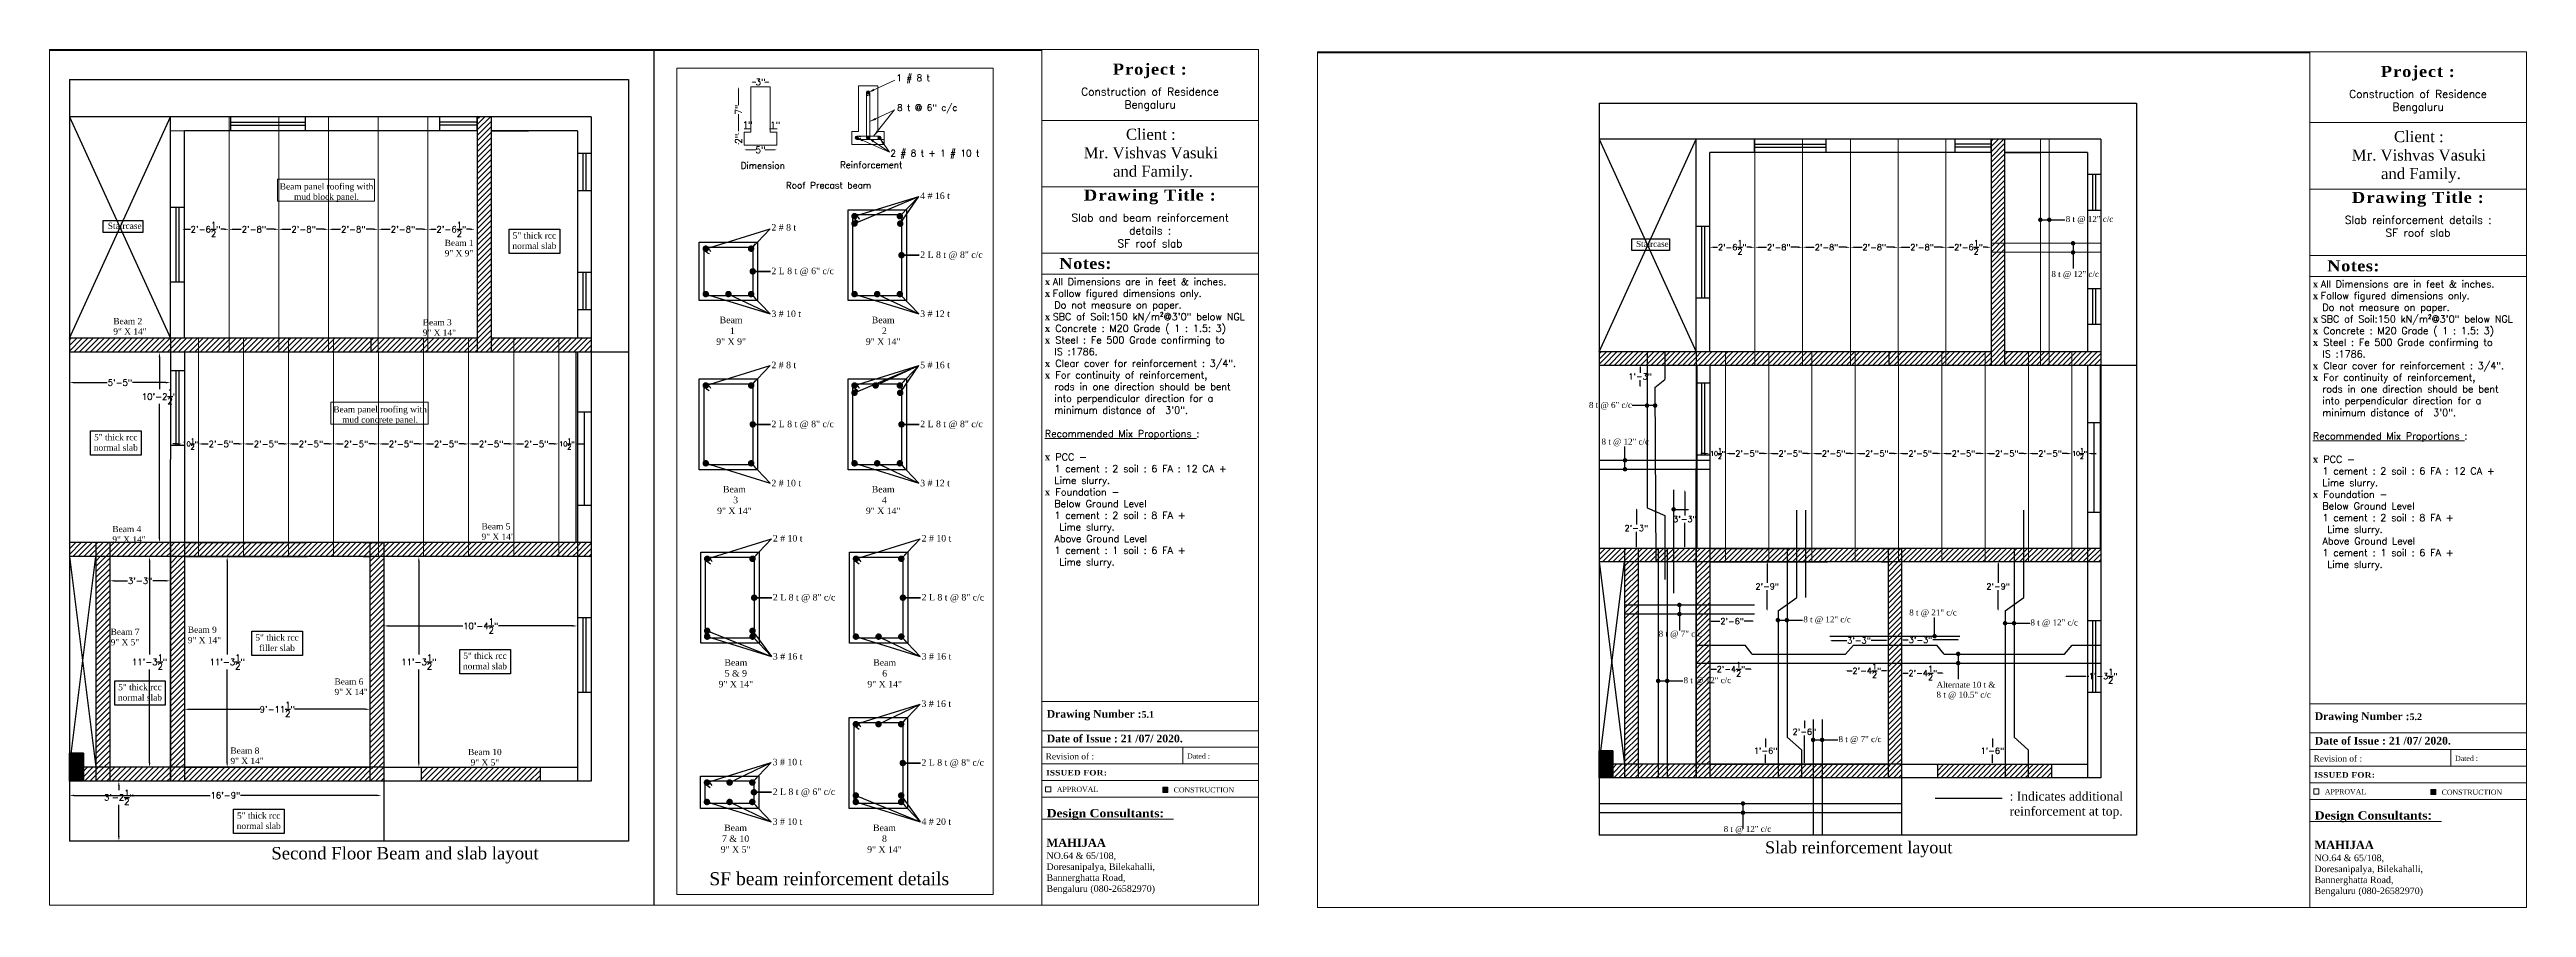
# Paper-space layout 'SF Roof details' of a CAD drawing. Header units: inches. Extents: x 135.6 to 156.8, y 4.4 to 11.8.
# The model-space entities are those that its viewports show. They can reach past a viewport. Long polylines and large blocks are cut down to what shows.
import ezdxf

# ---------------------------------------------------------------- set-up
doc = ezdxf.new("R2010")
doc.units = ezdxf.units.IN
doc.header["$LTSCALE"] = 0.1
doc.header["$MEASUREMENT"] = 0
doc.linetypes.add('DASHED', pattern=[0.75, 0.5, -0.25])
doc.linetypes.add('DASHED2', pattern=[0.375, 0.25, -0.125])
for name, color, linetype, lineweight in [('HATCH', 252, 'Continuous', 9), ('MH - Base', 7, 'Continuous', 9), ('MH - Beam panel roof', 5, 'Continuous', 0), ('MH - Lintel details', 3, 'Continuous', 0)]:
    doc.layers.add(name, color=color, linetype=linetype, lineweight=lineweight)
for name, color, linetype in [('MH - Beam and slab layout', 7, 'Continuous'), ('MH - Beams', 3, 'DASHED2'), ('MH - Slab reinforcement', 3, 'Continuous')]:
    doc.layers.add(name, color=color, linetype=linetype)
doc.styles.add('DW', font='arial.ttf')
doc.styles.add('sections', font='arial.ttf')
doc.styles.get("Standard").update_dxf_attribs({"font": 'Romanc.shx'})
doc.dimstyles.get("Standard").update_dxf_attribs({"dimtxt": 6, "dimasz": 3, "dimexe": 0, "dimexo": 0.0625, "dimgap": 0.09, "dimtad": 0, "dimtih": 1, "dimtoh": 1, "dimdec": 1, "dimzin": 0, "dimdsep": 46, "dimlunit": 4, "dimtxsty": 'Standard', "dimblk": 'DOT', "dimcen": 0.09, "dimse1": 1, "dimse2": 1, "dimadec": 0, "dimazin": 0, "dimtfac": 1, "dimtdec": 1, "dimtofl": 0, "dimtmove": 0, "dimatfit": 3, "dimldrblk": 'DOT', "dimfxl": 1, "dimtolj": 1, "dimtzin": 0, "dimarcsym": 0})
doc.dimstyles.new('WD', dxfattribs={"dimtxt": 1, "dimasz": 2, "dimexe": 0, "dimexo": 0, "dimgap": 0, "dimtad": 0, "dimdec": 1, "dimzin": 0, "dimdsep": 46, "dimlunit": 4, "dimtxsty": 'DW', "dimcen": 0.09, "dimse1": 1, "dimse2": 1, "dimclrd": 256, "dimclre": 256, "dimclrt": 6, "dimadec": 0, "dimazin": 0, "dimtfac": 1, "dimtdec": 1, "dimtofl": 0, "dimtmove": 2, "dimatfit": 0, "dimfxl": 1, "dimtolj": 1, "dimtzin": 0, "dimlwd": -1, "dimlwe": -1, "dimarcsym": 0})
pattern_1 = [(45, (-21.2943, -1067.0794), (-1.76776695, 1.76776695), [])]
pattern_2 = [(45, (572.7367, -1062.2499), (-1.76776695, 1.76776695), [])]

psp = doc.layouts.new('SF Roof details')

# ---------------------------------------------------------------- texts
at = {"layer": 'MH - Base', "linetype": 'ByBlock', "lineweight": 0}
for s, insert, char_height, width, attachment_point in [('{\\fTimes New Roman|b1|i0|c0|p18;\\H1.4299x;\\W1.1;\\T1.1;Project :}', (144.997, 11.587), 0.0663, 1.81754, 5), ('{\\fTimes New Roman|b1|i0|c0|p18;\\H1.4299x;\\W1.1;\\T1.1;Project :}', (155.861, 11.567), 0.0663, 1.81754, 5), ('{\\fTimes New Roman|b0|i0|c0|p18;\\H1.4299x;Client :\\PMr. Vishvas Vasuki\\P and Family.}', (145.003, 10.871), 0.0663, 1.81754, 5), ('{\\fTimes New Roman|b0|i0|c0|p18;\\H1.4299x;Client :\\PMr. Vishvas Vasuki\\P and Family.}', (155.867, 10.851), 0.0663, 1.81754, 5), ('{\\fTimes New Roman|b1|i0|c0|p18;\\H1.4299x;\\W1.1;\\T1.1;Drawing Title :}', (144.997, 10.508), 0.0663, 1.81754, 5), ('{\\fTimes New Roman|b1|i0|c0|p18;\\H1.4299x;\\W1.1;\\T1.1;Drawing Title :}', (155.861, 10.488), 0.0663, 1.81754, 5), ('{\\fBook Antiqua|b1|i0|c0|p0;\\T1.05;\\W1.1;Notes:}', (144.218, 9.986), 0.09477, 0.65185, 1), ('\\pxi-2.4,l2.4;{\\fTimes New Roman|b1|i0|c0|p34;x \\Fromanc.shx;All Dimensions are in feet & inches.   \\P\\pxi0,l0;\\fTimes New Roman|b1|i0|c0|p34;x \\Fromanc.shx;Follow figured dimensions only. \\P  Do not measure on paper.\\P\\fTimes New Roman|b1|i0|c0|p34;x \\Fromanc.shx;SBC of Soil:150 kN/m²@3\'0" below NGL\\P\\fTimes New Roman|b1|i0|c0|p34;x  \\Fromanc.shx;Concrete : M20 Grade ( 1 : 1.5: 3)  \\P\\fTimes New Roman|b1|i0|c0|p34;x  \\Fromanc.shx;Steel : Fe 500 Grade confirming to \\P  IS :1786.\\P\\fTimes New Roman|b1|i0|c0|p34;x  \\Fromanc.shx;Clear cover for reinforcement : 3/4". \\P\\fTimes New Roman|b1|i0|c0|p34;x  \\Fromanc.shx;For continuity of reinforcement, \\P  rods in one direction should be bent \\P  into perpendicular direction for a\\P  minimum distance of  3\'0".\\P\\P\\LRecommended Mix Proportions\\l :\\P\\P\\fTimes New Roman|b1|i0|c0|p34;x  \\Fromanc.shx;PCC - \\P  1 cement : 2 soil : 6 FA : 12 CA +\\P  Lime slurry.\\P\\fTimes New Roman|b1|i0|c0|p34;x  \\Fromanc.shx;Foundation - \\P  Below Ground Level  \\P  1 cement : 2 soil : 8 FA + \\P   Lime slurry. \\P  Above Ground Level  \\P  1 cement : 1 soil : 6 FA + \\P   Lime slurry. }', (144.095, 9.813), 0.06, 1.83474, 1), ('\\pxi-2.4,l2.4;{\\fTimes New Roman|b1|i0|c0|p34;x \\Fromanc.shx;All Dimensions are in feet & inches.   \\P\\pxi0,l0;\\fTimes New Roman|b1|i0|c0|p34;x \\Fromanc.shx;Follow figured dimensions only. \\P  Do not measure on paper.\\P\\fTimes New Roman|b1|i0|c0|p34;x \\Fromanc.shx;SBC of Soil:150 kN/m²@3\'0" below NGL\\P\\fTimes New Roman|b1|i0|c0|p34;x  \\Fromanc.shx;Concrete : M20 Grade ( 1 : 1.5: 3)  \\P\\fTimes New Roman|b1|i0|c0|p34;x  \\Fromanc.shx;Steel : Fe 500 Grade confirming to \\P  IS :1786.\\P\\fTimes New Roman|b1|i0|c0|p34;x  \\Fromanc.shx;Clear cover for reinforcement : 3/4". \\P\\fTimes New Roman|b1|i0|c0|p34;x  \\Fromanc.shx;For continuity of reinforcement, \\P  rods in one direction should be bent \\P  into perpendicular direction for a\\P  minimum distance of  3\'0".\\P\\P\\LRecommended Mix Proportions\\l :\\P\\P\\fTimes New Roman|b1|i0|c0|p34;x  \\Fromanc.shx;PCC - \\P  1 cement : 2 soil : 6 FA : 12 CA +\\P  Lime slurry.\\P\\fTimes New Roman|b1|i0|c0|p34;x  \\Fromanc.shx;Foundation - \\P  Below Ground Level  \\P  1 cement : 2 soil : 8 FA + \\P   Lime slurry. \\P  Above Ground Level  \\P  1 cement : 1 soil : 6 FA + \\P   Lime slurry. }', (154.959, 9.793), 0.06, 1.83474, 1), ('{\\fBook Antiqua|b1|i0|c0|p0;\\T1.05;\\W1.1;Notes:}', (155.082, 9.966), 0.09477, 0.65185, 1), ('{\\fBook Antiqua|b1|i0|c0|p18;Drawing Number :\\fTimes New Roman|b1|i0|c0|p0;\\H0.8582x;5.1}', (144.111, 6.116), 0.0663, 1.86631, 1), ('{\\fBook Antiqua|b1|i0|c0|p18;Drawing Number :\\fTimes New Roman|b1|i0|c0|p0;\\H0.8582x;5.2}', (154.975, 6.096), 0.0663, 1.86631, 1), ('{\\fBook Antiqua|b0|i0|c0|p18;Revision of :}', (144.102, 5.746), 0.05314, 1.15682, 1), ('{\\fBook Antiqua|b1|i0|c0|p18;Date of Issue : 21 /07/ 2020.}', (144.111, 5.905), 0.0663, 1.69641, 1), ('{\\fBook Antiqua|b0|i0|c0|p18;Dated : }', (145.314, 5.744), 0.04388, 0.6144, 1), ('{\\fBook Antiqua|b0|i0|c0|p18;Revision of :}', (154.966, 5.727), 0.05314, 1.15682, 1), ('{\\fBook Antiqua|b1|i0|c0|p18;Date of Issue : 21 /07/ 2020.}', (154.976, 5.886), 0.0663, 1.69641, 1), ('{\\fBook Antiqua|b1|i0|c0|p18;\\T1.05;\\W1.1;ISSUED FOR:}', (144.106, 5.603), 0.04739, 1.79448, 1), ('{\\fBook Antiqua|b1|i0|c0|p18;\\T1.05;\\W1.1;ISSUED FOR:}', (154.97, 5.584), 0.04739, 1.79448, 1), ('{\\fBook Antiqua|b0|i0|c0|p18;Dated : }', (156.178, 5.724), 0.04388, 0.6144, 1), ('{\\fBook Antiqua|b0|i0|c0|p18;APPROVAL}', (144.198, 5.459), 0.04388, 0.86341, 1), ('{\\fBook Antiqua|b0|i0|c0|p18;CONSTRUCTION}', (145.199, 5.454), 0.04388, 0.56119, 1), ('{\\fBook Antiqua|b0|i0|c0|p18;APPROVAL}', (155.062, 5.439), 0.04388, 0.86341, 1), ('{\\fBook Antiqua|b0|i0|c0|p18;CONSTRUCTION}', (156.063, 5.434), 0.04388, 0.56119, 1)]:
    psp.add_mtext(s, dxfattribs=dict(at, insert=insert, char_height=char_height, width=width, attachment_point=attachment_point))
at = {"layer": 'MH - Base', "char_height": 0.0663, "width": 1.64491, "attachment_point": 2}
for s, insert in [('Construction of Residence \\PBengaluru', (144.997, 11.443)), ('Construction of Residence \\PBengaluru', (155.861, 11.423)), ('Slab and beam reinforcement details :\\PSF roof slab', (144.997, 10.364)), ('Slab reinforcement details :\\PSF roof slab', (155.861, 10.345))]:
    psp.add_mtext(s, dxfattribs=dict(at, insert=insert))
at = {"layer": 'MH - Base', "linetype": 'ByBlock', "lineweight": 0, "char_height": 0.07051, "attachment_point": 1, "style": 'sections'}
for s, insert, width in [('{\\fBook Antiqua|b1|i0|c0|p18;\\W1.1;Design Consultants\\fArial|b1|i0|c0|p34;:}', (144.111, 5.268), 1.64173), ('{\\fBook Antiqua|b1|i0|c0|p18;\\W1.1;Design Consultants\\fArial|b1|i0|c0|p34;:}', (154.975, 5.249), 1.64173), ('{\\fBook Antiqua|b1|i0|c0|p18;MAHIJAA \\P\\fBook Antiqua|b0|i0|c0|p18;\\H0.8x;NO.64 & 65/108, \\PDoresanipalya, Bilekahalli, \\PBannerghatta Road, \\PBengaluru (080-26582970)}', (144.109, 5.015), 1.67584), ('{\\fBook Antiqua|b1|i0|c0|p18;MAHIJAA \\P\\fBook Antiqua|b0|i0|c0|p18;\\H0.8x;NO.64 & 65/108, \\PDoresanipalya, Bilekahalli, \\PBannerghatta Road, \\PBengaluru (080-26582970)}', (154.973, 4.996), 1.67584)]:
    psp.add_mtext(s, dxfattribs=dict(at, insert=insert, width=width))

msp = doc.modelspace()

# ---------------------------------------------------------------- texts
at = {"attachment_point": 1}
for s, insert, char_height, width in [('{\\fTimes New Roman|b0|i0|c0|p34;: Indicates additional\\Preinforcement at top.}', (7350.76, -2517.33), 6, 170.2111), ('\\pxqc;{\\fTimes New Roman|b0|i0|c0|p34;Slab reinforcement layout}', (7154.72, -2550.58), 8, 189.8892), ('\\pxqc;{\\fTimes New Roman|b0|i0|c0|p34;Second Floor Beam and slab layout}', (6602.91, -2555.08), 8, 189.8892)]:
    msp.add_mtext(s, dxfattribs=dict(at, insert=insert, char_height=char_height, width=width))
at = {"layer": 'MH - Beam and slab layout', "linetype": 'DASHED', "char_height": 1, "attachment_point": 1}
for s, insert, width in [('\\pxqc;{\\fTimes New Roman|b0|i0|c0|p34;\\H4x;Beam panel roofing with mud block panel.}', (6616.02, -2128.11), 62.5693), ('{\\fTimes New Roman|b0|i0|c0|p34;\\H4x;Staircase}', (7100.52, -2148.66), 23.8461), ('{\\fTimes New Roman|b0|i0|c0|p34;\\H4x;Staircase}', (6506.49, -2153.49), 23.8461), ('\\pxqc;{\\fTimes New Roman|b0|i0|c0|p34;\\H4x;5" thick rcc normal slab}', (6764.83, -2159.69), 32.6888), ('{\\fTimes New Roman|b0|i0|c0|p34;\\H4x;Beam 1\\P9" X 9"}', (6723.41, -2164.48), 23.8461), ('{\\fTimes New Roman|b0|i0|c0|p34;\\H4x;Beam 2\\P9" X 14"}', (6510.05, -2214.8), 23.8461), ('{\\fTimes New Roman|b0|i0|c0|p34;\\H4x;Beam 3\\P9" X 14"}', (6709.28, -2215.54), 23.8461), ('\\pxqc;{\\fTimes New Roman|b0|i0|c0|p34;\\H4x;Beam panel roofing with mud concrete panel.}', (6650.5, -2271.51), 62.5693), ('\\pxqc;{\\fTimes New Roman|b0|i0|c0|p34;\\H4x;5" thick rcc normal slab}', (6495.31, -2289.48), 32.6888), ('{\\fTimes New Roman|b0|i0|c0|p34;\\H4x;Beam 4\\P9" X 14"}', (6509.43, -2348.54), 23.8461), ('{\\fTimes New Roman|b0|i0|c0|p34;\\H4x;Beam 5\\P9" X 14"}', (6747.1, -2346.81), 23.8461), ('{\\fTimes New Roman|b0|i0|c0|p34;\\H4x;Beam 7\\P9" X 5"}', (6508.33, -2414.67), 23.8461), ('\\pxt12;{\\fTimes New Roman|b0|i0|c0|p34;\\H4x;Beam 9\\P\\pxtz;9" X 14"}', (6558.04, -2413.32), 23.8461), ('\\pxqc;{\\fTimes New Roman|b0|i0|c0|p34;\\H4x;5" thick rcc filler slab}', (6599.12, -2418.35), 32.6888), ('\\pxqc;{\\fTimes New Roman|b0|i0|c0|p34;\\H4x;5" thick rcc normal slab}', (6733, -2430.07), 32.6888), ('{\\fTimes New Roman|b0|i0|c0|p34;\\H4x;Beam 6\\P9" X 14"}', (6652.45, -2446.67), 23.8461), ('\\pxqc;{\\fTimes New Roman|b0|i0|c0|p34;\\H4x;5" thick rcc normal slab}', (6510.85, -2450.24), 32.6888), ('\\pxt12;{\\fTimes New Roman|b0|i0|c0|p34;\\H4x;Beam 8\\P\\pxtz;9" X 14"}', (6585.45, -2491.06), 23.8461), ('\\pxqc,t12;{\\fTimes New Roman|b0|i0|c0|p34;\\H4x;Beam 10\\P\\pxqc,tz;9" X 5"}', (6737.35, -2491.99), 23.8461), ('\\pxqc;{\\fTimes New Roman|b0|i0|c0|p34;\\H4x;5" thick rcc normal slab}', (6587.34, -2532.87), 32.6888)]:
    msp.add_mtext(s, dxfattribs=dict(at, insert=insert, width=width))
at = {"layer": 'MH - Lintel details', "ltscale": 0.052, "char_height": 1, "attachment_point": 1, "style": 'DW'}
for s, width, heights, insert in [('{\\Fromanc|c0;1 # 8 t}', 13.8901, [0], (7627.9, -2241.65)), ('{\\Fromanc.shx;8 t @ 6" c/c}', 24.6919, [24.69], (7628.02, -2246.23)), ('{\\Fromanc.shx;2 # 8 t + 1 # 10 t}', 18.2048, [13.89], (7626.99, -2253.25)), ('\\pxqc;{\\Fromanc|c0;Dimension}', 20.8685, [0], (7596.86, -2255.16)), ('\\pxqc;{\\Fromanc|c0;Roof Precast beam}', 20.8685, [0], (7607.01, -2258.21)), ('\\pxqc;{\\Fromanc|c0;Reinforcement}', 20.8685, [0], (7613.59, -2255.06))]:
    msp.add_mtext_dynamic_manual_height_columns(s, width=width, gutter_width=818.77, heights=heights, dxfattribs=dict(at, insert=insert))
at = {"layer": 'MH - Slab reinforcement', "attachment_point": 1}
for s, insert, char_height, width in [('{\\fTimes New Roman|b0|i0|c0|p34;8 t @ 12" c/c}', (7388.34, -2132.02), 4, 36), ('{\\fTimes New Roman|b0|i0|c0|p34;8 t @ 12" c/c}', (7378.74, -2168.85), 4, 41.2683), ('{\\fTimes New Roman|b0|i0|c0|p34;8 t @ 6" c/c}', (7068.93, -2256.46), 4, 36), ('{\\fTimes New Roman|b0|i0|c0|p34;4 # 16 t}', (7631.59, -2259.82), 1, 9.1163), ('{\\fTimes New Roman|b0|i0|c0|p34;2 # 8 t}', (7608.63, -2264.69), 1, 9.1163), ('{\\fTimes New Roman|b0|i0|c0|p34;2 L 8 t @ 8" c/c}', (7631.59, -2268.91), 1, 12.1385), ('{\\fTimes New Roman|b0|i0|c0|p34;2 L 8 t @ 6" c/c}', (7608.63, -2271.41), 1, 12.1385), ('{\\fTimes New Roman|b0|i0|c0|p34;8 t @ 12" c/c}', (7077.33, -2280.97), 4, 36), ('\\pxqc;{\\fTimes New Roman|b0|i0|c0|p34;Beam\\P\\pxqc; 1\\P\\pxqc;9" X 9"}', (7599.24, -2278.97), 1, 6.3387), ('{\\fTimes New Roman|b0|i0|c0|p34;3 # 10 t}', (7608.63, -2278.01), 1, 5.1504), ('\\pxqc;{\\fTimes New Roman|b0|i0|c0|p34;Beam\\P\\pxqc; 2\\P\\pxqc;9" X 14"}', (7622.7, -2278.97), 1, 6.3387), ('{\\fTimes New Roman|b0|i0|c0|p34;3 # 12 t}', (7631.59, -2278.01), 1, 5.1504), ('{\\fTimes New Roman|b0|i0|c0|p34;2 # 8 t}', (7608.63, -2285.91), 1, 9.1163), ('{\\fTimes New Roman|b0|i0|c0|p34;5 # 16 t}', (7631.59, -2285.91), 1, 9.1163), ('{\\fTimes New Roman|b0|i0|c0|p34;2 L 8 t @ 8" c/c}', (7608.63, -2295), 1, 12.1385), ('{\\fTimes New Roman|b0|i0|c0|p34;2 L 8 t @ 8" c/c}', (7631.59, -2295), 1, 12.1385), ('{\\fTimes New Roman|b0|i0|c0|p34;2 # 10 t}', (7608.63, -2304.11), 1, 5.1504), ('{\\fTimes New Roman|b0|i0|c0|p34;3 # 12 t}', (7631.59, -2304.11), 1, 5.1504), ('\\pxqc;{\\fTimes New Roman|b0|i0|c0|p34;Beam\\P\\pxqc; 3\\P\\pxqc;9" X 14"}', (7599.75, -2305.06), 1, 6.3387), ('\\pxqc;{\\fTimes New Roman|b0|i0|c0|p34;Beam\\P\\pxqc; 4\\P\\pxqc;9" X 14"}', (7622.7, -2305.06), 1, 6.3387), ('{\\fTimes New Roman|b0|i0|c0|p34;2 # 10 t}', (7608.85, -2312.63), 1, 9.1163), ('{\\fTimes New Roman|b0|i0|c0|p34;2 # 10 t}', (7631.81, -2312.63), 1, 9.1163), ('{\\fTimes New Roman|b0|i0|c0|p34;2 L 8 t @ 8" c/c}', (7608.85, -2321.72), 1, 12.1385), ('{\\fTimes New Roman|b0|i0|c0|p34;2 L 8 t @ 8" c/c}', (7631.81, -2321.72), 1, 12.1385), ('{\\fTimes New Roman|b0|i0|c0|p34;3 # 16 t }', (7608.85, -2330.83), 1, 12.0673), ('{\\fTimes New Roman|b0|i0|c0|p34;3 # 16 t }', (7631.81, -2330.83), 1, 12.0673), ('\\pxqc;{\\fTimes New Roman|b0|i0|c0|p34;Beam\\P\\pxqc;5 & 9\\P\\pxqc;9" X 14"}', (7599.97, -2331.78), 1, 6.3387), ('\\pxqc;{\\fTimes New Roman|b0|i0|c0|p34;Beam \\P\\pxqc;6\\P\\pxqc;9" X 14"}', (7622.93, -2331.78), 1, 6.3387), ('{\\fTimes New Roman|b0|i0|c0|p34;3 # 16 t }', (7631.78, -2338.12), 1, 15.0705), ('{\\fTimes New Roman|b0|i0|c0|p34;3 # 10 t}', (7608.82, -2347.12), 1, 9.1163), ('{\\fTimes New Roman|b0|i0|c0|p34;2 L 8 t @ 8" c/c}', (7631.78, -2347.2), 1, 12.1385), ('{\\fTimes New Roman|b0|i0|c0|p34;2 L 8 t @ 6" c/c}', (7608.82, -2351.7), 1, 12.1385), ('\\pxqc;{\\fTimes New Roman|b0|i0|c0|p34;Beam \\P\\pxqc;7 & 10\\P\\pxqc;9" X 5"}', (7599.93, -2357.27), 1, 6.3387), ('{\\fTimes New Roman|b0|i0|c0|p34;3 # 10 t }', (7608.82, -2356.31), 1, 12.0673), ('\\pxqc;{\\fTimes New Roman|b0|i0|c0|p34;Beam \\P\\pxqc;8\\P\\pxqc;9" X 14"}', (7622.9, -2357.27), 1, 6.3387), ('{\\fTimes New Roman|b0|i0|c0|p34;4 # 20 t }', (7631.78, -2356.31), 1, 12.0673), ('\\pxqc;{\\fTimes New Roman|b0|i0|c0|p34;SF beam reinforcement details}', (7596, -2364.61), 2, 43.0999), ('{\\fTimes New Roman|b0|i0|c0|p34;8 t @ 21" c/c}', (7283.51, -2395.35), 4, 33.5015), ('{\\fTimes New Roman|b0|i0|c0|p34;8 t @ 12" c/c}', (7212.55, -2399.96), 4, 36), ('{\\fTimes New Roman|b0|i0|c0|p34;8 t @ 12" c/c}', (7364.69, -2402.04), 4, 36), ('{\\fTimes New Roman|b0|i0|c0|p34;8 t @ 7" c/c}', (7115.64, -2409.59), 4, 36), ('{\\fTimes New Roman|b0|i0|c0|p34;8 t @ 12" c/c}', (7132.34, -2440.67), 4, 36), ('{\\fTimes New Roman|b0|i0|c0|p34;Alternate 10 t & 8 t @ 10.5" c/c}', (7301.78, -2443.71), 4, 41.2683), ('{\\fTimes New Roman|b0|i0|c0|p34;8 t @ 7" c/c}', (7236.12, -2480.13), 4, 36), ('{\\fTimes New Roman|b0|i0|c0|p34;8 t @ 12" c/c}', (7159.21, -2540.24), 4, 36)]:
    msp.add_mtext(s, dxfattribs=dict(at, insert=insert, char_height=char_height, width=width))

# ---------------------------------------------------------------- blocks, each defined once
blk = doc.blocks.new('*D448')
at = {"layer": 'Defpoints', "color": 0}
for p in [(6555.81, -2436.05), (6675.31, -2436.05), (6675.31, -2466.51)]:
    blk.add_point(p, dxfattribs=at)
at = {"layer": 'MH - Beam and slab layout', "color": 0, "lineweight": -2}
for p, q in [((6558.81, -2466.51), (6604.42, -2466.51)), ((6672.31, -2466.51), (6626.7, -2466.51))]:
    blk.add_line(p, q, dxfattribs=at)
at = {"layer": 'MH - Beam and slab layout', "color": 0}
for points in [[(6558.81, -2466.01), (6558.81, -2467.01), (6555.81, -2466.51)], [(6672.31, -2467.01), (6672.31, -2466.01), (6675.31, -2466.51)]]:
    blk.add_solid(points, dxfattribs=at)
at = {"layer": 'MH - Beam and slab layout', "color": 0, "insert": (6615.56, -2466.51), "char_height": 4, "attachment_point": 5}
blk.add_mtext('\\A1;9\'-11{\\H1.000000x;\\S1/2;}"', dxfattribs=at)
blk = doc.blocks.new('_Dot')
at = {"color": 0, "linetype": 'ByBlock', "lineweight": -2}
blk.add_line((-0.5, 0), (-1, 0), dxfattribs=at)
at = {"color": 0, "linetype": 'ByBlock', "const_width": 0.5}
blk.add_lwpolyline([(-0.25, 0, 1), (0.25, 0, 1)], format="xyb", close=True, dxfattribs=at)
blk = doc.blocks.new('*D449')
at = {"layer": 'Defpoints', "color": 0}
for p in [(6589.81, -2368.3), (6577.81, -2503.8), (6583.36, -2503.8)]:
    blk.add_point(p, dxfattribs=at)
at = {"layer": 'MH - Beam and slab layout', "color": 0, "lineweight": -2}
for p, q in [((6583.36, -2371.3), (6583.36, -2431.3)), ((6583.36, -2500.8), (6583.36, -2440.81))]:
    blk.add_line(p, q, dxfattribs=at)
at = {"layer": 'MH - Beam and slab layout', "color": 0}
for points in [[(6583.86, -2371.3), (6582.86, -2371.3), (6583.36, -2368.3)], [(6582.86, -2500.8), (6583.86, -2500.8), (6583.36, -2503.8)]]:
    blk.add_solid(points, dxfattribs=at)
at = {"layer": 'MH - Beam and slab layout', "color": 0, "insert": (6583.36, -2436.05), "char_height": 4, "attachment_point": 5}
blk.add_mtext('\\A1;11\'-3{\\H1.000000x;\\S1/2;}"', dxfattribs=at)
blk = doc.blocks.new('*D450')
at = {"layer": 'Defpoints', "color": 0}
for p in [(6808.81, -2412.87), (6684.31, -2415.74), (6808.81, -2415.74)]:
    blk.add_point(p, dxfattribs=at)
at = {"layer": 'MH - Beam and slab layout', "color": 0, "lineweight": -2}
for p, q in [((6687.31, -2412.87), (6735.14, -2412.87)), ((6805.81, -2412.87), (6757.99, -2412.87))]:
    blk.add_line(p, q, dxfattribs=at)
at = {"layer": 'MH - Beam and slab layout', "color": 0}
for points in [[(6687.31, -2412.37), (6687.31, -2413.37), (6684.31, -2412.87)], [(6805.81, -2413.37), (6805.81, -2412.37), (6808.81, -2412.87)]]:
    blk.add_solid(points, dxfattribs=at)
at = {"layer": 'MH - Beam and slab layout', "color": 0, "insert": (6746.56, -2412.87), "char_height": 4, "attachment_point": 5}
blk.add_mtext('\\A1;10\'-4{\\H1.000000x;\\S1/2;}"', dxfattribs=at)
blk = doc.blocks.new('*D451')
at = {"layer": 'Defpoints', "color": 0}
for p in [(6706.35, -2368.3), (6706.35, -2503.8), (6706.76, -2503.8)]:
    blk.add_point(p, dxfattribs=at)
at = {"layer": 'MH - Beam and slab layout', "color": 0, "lineweight": -2}
for p, q in [((6706.76, -2371.3), (6706.76, -2431.3)), ((6706.76, -2500.8), (6706.76, -2440.81))]:
    blk.add_line(p, q, dxfattribs=at)
at = {"layer": 'MH - Beam and slab layout', "color": 0}
for points in [[(6707.26, -2371.3), (6706.26, -2371.3), (6706.76, -2368.3)], [(6706.26, -2500.8), (6707.26, -2500.8), (6706.76, -2503.8)]]:
    blk.add_solid(points, dxfattribs=at)
at = {"layer": 'MH - Beam and slab layout', "color": 0, "insert": (6706.76, -2436.05), "char_height": 4, "attachment_point": 5}
blk.add_mtext('\\A1;11\'-3{\\H1.000000x;\\S1/2;}"', dxfattribs=at)
blk = doc.blocks.new('*D452')
at = {"layer": 'Defpoints', "color": 0}
for p in [(6496.73, -2236.8), (6496.73, -2359.3), (6539.75, -2359.3)]:
    blk.add_point(p, dxfattribs=at)
at = {"layer": 'MH - Beam and slab layout', "color": 0, "lineweight": -2}
for p, q in [((6539.75, -2239.8), (6539.75, -2260.59)), ((6539.75, -2356.3), (6539.75, -2270.1))]:
    blk.add_line(p, q, dxfattribs=at)
at = {"layer": 'MH - Beam and slab layout', "color": 0}
for points in [[(6540.25, -2239.8), (6539.25, -2239.8), (6539.75, -2236.8)], [(6539.25, -2356.3), (6540.25, -2356.3), (6539.75, -2359.3)]]:
    blk.add_solid(points, dxfattribs=at)
at = {"layer": 'MH - Beam and slab layout', "color": 0, "insert": (6539.75, -2265.35), "char_height": 4, "attachment_point": 5}
blk.add_mtext('\\A1;10\'-2{\\H1.000000x;\\S1/2;}"', dxfattribs=at)
blk = doc.blocks.new('*D453')
at = {"layer": 'Defpoints', "color": 0}
for p in [(6504.37, -2368.3), (6504.37, -2503.8), (6533.39, -2503.8)]:
    blk.add_point(p, dxfattribs=at)
at = {"layer": 'MH - Beam and slab layout', "color": 0, "lineweight": -2}
for p, q in [((6533.39, -2371.3), (6533.39, -2431.3)), ((6533.39, -2500.8), (6533.39, -2440.81))]:
    blk.add_line(p, q, dxfattribs=at)
at = {"layer": 'MH - Beam and slab layout', "color": 0}
for points in [[(6533.89, -2371.3), (6532.89, -2371.3), (6533.39, -2368.3)], [(6532.89, -2500.8), (6533.89, -2500.8), (6533.39, -2503.8)]]:
    blk.add_solid(points, dxfattribs=at)
at = {"layer": 'MH - Beam and slab layout', "color": 0, "insert": (6533.39, -2436.05), "char_height": 4, "attachment_point": 5}
blk.add_mtext('\\A1;11\'-3{\\H1.000000x;\\S1/2;}"', dxfattribs=at)
blk = doc.blocks.new('*D454')
at = {"layer": 'Defpoints', "color": 0}
for p in [(6507.81, -2384.12), (6546.81, -2383.86), (6546.81, -2384.12)]:
    blk.add_point(p, dxfattribs=at)
at = {"layer": 'MH - Beam and slab layout', "color": 0, "lineweight": -2}
for p, q in [((6510.81, -2383.86), (6519.13, -2383.86)), ((6543.81, -2383.86), (6535.5, -2383.86))]:
    blk.add_line(p, q, dxfattribs=at)
at = {"layer": 'MH - Beam and slab layout', "color": 0}
for points in [[(6510.81, -2383.36), (6510.81, -2384.36), (6507.81, -2383.86)], [(6543.81, -2384.36), (6543.81, -2383.36), (6546.81, -2383.86)]]:
    blk.add_solid(points, dxfattribs=at)
at = {"layer": 'MH - Beam and slab layout', "color": 0, "insert": (6527.31, -2383.86), "char_height": 4, "attachment_point": 5}
blk.add_mtext('\\A1;3\'-3"', dxfattribs=at)
blk = doc.blocks.new('*D455')
at = {"layer": 'Defpoints', "color": 0}
for p in [(6481.81, -2521.92), (6682.62, -2523.44), (6481.81, -2532.05)]:
    blk.add_point(p, dxfattribs=at)
at = {"layer": 'MH - Beam and slab layout', "color": 0, "lineweight": -2}
for p, q in [((6484.81, -2521.92), (6572.41, -2521.92)), ((6679.62, -2521.92), (6592.02, -2521.92))]:
    blk.add_line(p, q, dxfattribs=at)
at = {"layer": 'MH - Beam and slab layout', "color": 0}
for points in [[(6484.81, -2521.42), (6484.81, -2522.42), (6481.81, -2521.92)], [(6679.62, -2522.42), (6679.62, -2521.42), (6682.62, -2521.92)]]:
    blk.add_solid(points, dxfattribs=at)
at = {"layer": 'MH - Beam and slab layout', "color": 0, "insert": (6582.22, -2521.92), "char_height": 4, "attachment_point": 5}
blk.add_mtext('\\A1;16\'-9"', dxfattribs=at)
blk = doc.blocks.new('*D456')
at = {"layer": 'Defpoints', "color": 0}
for p in [(6513.62, -2512.8), (6513.05, -2551.3), (6513.62, -2551.3)]:
    blk.add_point(p, dxfattribs=at)
at = {"layer": 'MH - Beam and slab layout', "color": 0, "lineweight": -2}
for p, q in [((6513.62, -2515.8), (6513.62, -2518.46)), ((6513.62, -2548.3), (6513.62, -2527.97))]:
    blk.add_line(p, q, dxfattribs=at)
at = {"layer": 'MH - Beam and slab layout', "color": 0}
for points in [[(6514.12, -2515.8), (6513.12, -2515.8), (6513.62, -2512.8)], [(6513.12, -2548.3), (6514.12, -2548.3), (6513.62, -2551.3)]]:
    blk.add_solid(points, dxfattribs=at)
at = {"layer": 'MH - Beam and slab layout', "color": 0, "insert": (6513.62, -2523.21), "char_height": 4, "attachment_point": 5}
blk.add_mtext('\\A1;3\'-2{\\H1.000000x;\\S1/2;}"', dxfattribs=at)
blk = doc.blocks.new('*D457')
at = {"layer": 'Defpoints', "color": 0}
for p in [(6481.81, -2254.99), (6546.81, -2254.99), (6546.81, -2256.34)]:
    blk.add_point(p, dxfattribs=at)
at = {"layer": 'MH - Beam and slab layout', "color": 0, "lineweight": -2}
for p, q in [((6484.81, -2256.34), (6506.13, -2256.34)), ((6543.81, -2256.34), (6522.5, -2256.34))]:
    blk.add_line(p, q, dxfattribs=at)
at = {"layer": 'MH - Beam and slab layout', "color": 0}
for points in [[(6484.81, -2255.84), (6484.81, -2256.84), (6481.81, -2256.34)], [(6543.81, -2256.84), (6543.81, -2255.84), (6546.81, -2256.34)]]:
    blk.add_solid(points, dxfattribs=at)
at = {"layer": 'MH - Beam and slab layout', "color": 0, "insert": (6514.31, -2256.34), "char_height": 4, "attachment_point": 5}
blk.add_mtext('\\A1;5\'-5"', dxfattribs=at)
blk = doc.blocks.new('*D458')
at = {"layer": 'Defpoints', "color": 0}
for p in [(7608.44, -2242.79), (7605.44, -2243.54), (7608.44, -2243.54)]:
    blk.add_point(p, dxfattribs=at)
at = {"layer": 'MH - Lintel details', "ltscale": 0.052}
for p, q in [((7605.69, -2242.79), (7606.25, -2242.79)), ((7608.19, -2242.79), (7607.63, -2242.79))]:
    blk.add_line(p, q, dxfattribs=at)
at = {"layer": 'MH - Lintel details'}
for points in [[(7605.69, -2242.75), (7605.69, -2242.83), (7605.44, -2242.79)], [(7608.19, -2242.83), (7608.19, -2242.75), (7608.44, -2242.79)]]:
    blk.add_solid(points, dxfattribs=at)
at = {"layer": 'MH - Lintel details', "color": 6, "insert": (7606.94, -2242.79), "char_height": 1, "attachment_point": 5, "style": 'DW'}
blk.add_mtext('\\A1;{\\Fromanc|c0;3"}', dxfattribs=at)
blk = doc.blocks.new('*D459')
at = {"layer": 'Defpoints', "color": 0}
for p in [(7605.44, -2243.54), (7603.56, -2250.54), (7605.44, -2250.54)]:
    blk.add_point(p, dxfattribs=at)
at = {"layer": 'MH - Lintel details', "ltscale": 0.052}
for p, q in [((7603.56, -2243.79), (7603.56, -2246.35)), ((7603.56, -2250.29), (7603.56, -2247.73))]:
    blk.add_line(p, q, dxfattribs=at)
at = {"layer": 'MH - Lintel details'}
for points in [[(7603.6, -2243.79), (7603.52, -2243.79), (7603.56, -2243.54)], [(7603.52, -2250.29), (7603.6, -2250.29), (7603.56, -2250.54)]]:
    blk.add_solid(points, dxfattribs=at)
at = {"layer": 'MH - Lintel details', "color": 6, "insert": (7603.56, -2247.04), "char_height": 1, "attachment_point": 5, "rotation": 90, "style": 'DW'}
blk.add_mtext('\\A1;{\\Fromanc|c0;7"}', dxfattribs=at)
blk = doc.blocks.new('*D460')
at = {"layer": 'Defpoints', "color": 0}
for p in [(7604.44, -2250.54), (7603.56, -2252.54), (7604.44, -2252.54)]:
    blk.add_point(p, dxfattribs=at)
at = {"layer": 'MH - Lintel details', "ltscale": 0.052}
for p, q in [((7603.56, -2250.79), (7603.56, -2250.85)), ((7603.56, -2252.29), (7603.56, -2252.23))]:
    blk.add_line(p, q, dxfattribs=at)
at = {"layer": 'MH - Lintel details'}
for points in [[(7603.6, -2250.79), (7603.52, -2250.79), (7603.56, -2250.54)], [(7603.52, -2252.29), (7603.6, -2252.29), (7603.56, -2252.54)]]:
    blk.add_solid(points, dxfattribs=at)
at = {"layer": 'MH - Lintel details', "color": 6, "insert": (7603.56, -2251.54), "char_height": 1, "attachment_point": 5, "rotation": 90, "style": 'DW'}
blk.add_mtext('\\A1;{\\Fromanc|c0;2"}', dxfattribs=at)
blk = doc.blocks.new('*D461')
at = {"layer": 'Defpoints', "color": 0}
for p in [(7608.44, -2249.98), (7609.44, -2249.98), (7609.44, -2249.98)]:
    blk.add_point(p, dxfattribs=at)
at = {"layer": 'MH - Lintel details', "ltscale": 0.052}
for p, q in [((7608.39, -2249.98), (7608.34, -2249.98)), ((7609.49, -2249.98), (7609.54, -2249.98))]:
    blk.add_line(p, q, dxfattribs=at)
at = {"layer": 'MH - Lintel details'}
for points in [[(7608.39, -2249.99), (7608.39, -2249.98), (7608.44, -2249.98)], [(7609.49, -2249.98), (7609.49, -2249.99), (7609.44, -2249.98)]]:
    blk.add_solid(points, dxfattribs=at)
at = {"layer": 'MH - Lintel details', "color": 6, "insert": (7609.2, -2249.4), "char_height": 1, "attachment_point": 5, "style": 'DW'}
blk.add_mtext('\\A1;{\\Fromanc|c0;1"}', dxfattribs=at)
blk = doc.blocks.new('*D462')
at = {"layer": 'Defpoints', "color": 0}
for p in [(7604.44, -2249.98), (7604.44, -2249.98), (7605.44, -2249.98)]:
    blk.add_point(p, dxfattribs=at)
at = {"layer": 'MH - Lintel details', "ltscale": 0.052}
blk.add_line((7605.19, -2249.98), (7604.69, -2249.98), dxfattribs=at)
at = {"layer": 'MH - Lintel details'}
for points in [[(7604.69, -2249.94), (7604.69, -2250.03), (7604.44, -2249.98)], [(7605.19, -2250.03), (7605.19, -2249.94), (7605.44, -2249.98)]]:
    blk.add_solid(points, dxfattribs=at)
at = {"layer": 'MH - Lintel details', "color": 6, "insert": (7604.96, -2249.39), "char_height": 1, "attachment_point": 5, "style": 'DW'}
blk.add_mtext('\\A1;{\\Fromanc|c0;1"}', dxfattribs=at)
blk = doc.blocks.new('*D463')
at = {"layer": 'Defpoints', "color": 0}
for p in [(7604.44, -2252.9), (7609.44, -2252.54), (7609.44, -2253.25)]:
    blk.add_point(p, dxfattribs=at)
at = {"layer": 'MH - Lintel details', "ltscale": 0.052}
for p, q in [((7604.69, -2253.25), (7606.25, -2253.25)), ((7609.19, -2253.25), (7607.63, -2253.25))]:
    blk.add_line(p, q, dxfattribs=at)
at = {"layer": 'MH - Lintel details'}
for points in [[(7604.69, -2253.21), (7604.69, -2253.29), (7604.44, -2253.25)], [(7609.19, -2253.29), (7609.19, -2253.21), (7609.44, -2253.25)]]:
    blk.add_solid(points, dxfattribs=at)
at = {"layer": 'MH - Lintel details', "color": 6, "insert": (7606.94, -2253.25), "char_height": 1, "attachment_point": 5, "style": 'DW'}
blk.add_mtext('\\A1;{\\Fromanc|c0;5"}', dxfattribs=at)
blk = doc.blocks.new('*D474')
at = {"layer": 'Defpoints', "color": 0}
for p in [(7353.69, -2480.84), (7339.19, -2498.97), (7353.69, -2498.97)]:
    blk.add_point(p, dxfattribs=at)
at = {"layer": 'MH - Slab reinforcement', "color": 0, "lineweight": -2}
for p, q in [((7339.19, -2481.84), (7339.19, -2487.44)), ((7339.19, -2497.97), (7339.19, -2492.38))]:
    blk.add_line(p, q, dxfattribs=at)
at = {"layer": 'MH - Slab reinforcement', "color": 0}
for points in [[(7339.36, -2481.84), (7339.02, -2481.84), (7339.19, -2480.84)], [(7339.02, -2497.97), (7339.36, -2497.97), (7339.19, -2498.97)]]:
    blk.add_solid(points, dxfattribs=at)
at = {"layer": 'MH - Slab reinforcement', "color": 0, "insert": (7339.19, -2489.91), "char_height": 4, "attachment_point": 5}
blk.add_mtext('\\A1;1\'-6"', dxfattribs=at)
blk = doc.blocks.new('*D475')
at = {"layer": 'Defpoints', "color": 0}
for p in [(7201.8, -2480.84), (7187.3, -2498.97), (7201.8, -2498.97)]:
    blk.add_point(p, dxfattribs=at)
at = {"layer": 'MH - Slab reinforcement', "color": 0, "lineweight": -2}
for p, q in [((7187.3, -2481.84), (7187.3, -2487.44)), ((7187.3, -2497.97), (7187.3, -2492.38))]:
    blk.add_line(p, q, dxfattribs=at)
at = {"layer": 'MH - Slab reinforcement', "color": 0}
for points in [[(7187.46, -2481.84), (7187.13, -2481.84), (7187.3, -2480.84)], [(7187.13, -2497.97), (7187.46, -2497.97), (7187.3, -2498.97)]]:
    blk.add_solid(points, dxfattribs=at)
at = {"layer": 'MH - Slab reinforcement', "color": 0, "insert": (7187.3, -2489.91), "char_height": 4, "attachment_point": 5}
blk.add_mtext('\\A1;1\'-6"', dxfattribs=at)
blk = doc.blocks.new('*D476')
at = {"layer": 'Defpoints', "color": 0}
for p in [(7107.84, -2327.34), (7100.69, -2354.47), (7107.19, -2354.47)]:
    blk.add_point(p, dxfattribs=at)
at = {"layer": 'MH - Slab reinforcement', "color": 0, "lineweight": -2}
for p, q in [((7100.69, -2328.34), (7100.69, -2338.44)), ((7100.69, -2353.47), (7100.69, -2343.38))]:
    blk.add_line(p, q, dxfattribs=at)
at = {"layer": 'MH - Slab reinforcement', "color": 0}
for points in [[(7100.86, -2328.34), (7100.52, -2328.34), (7100.69, -2327.34)], [(7100.52, -2353.47), (7100.86, -2353.47), (7100.69, -2354.47)]]:
    blk.add_solid(points, dxfattribs=at)
at = {"layer": 'MH - Slab reinforcement', "color": 0, "insert": (7100.69, -2340.91), "char_height": 4, "attachment_point": 5}
blk.add_mtext('\\A1;2\'-3"', dxfattribs=at)
blk = doc.blocks.new('*D477')
at = {"layer": 'Defpoints', "color": 0}
for p in [(7125.69, -2315.34), (7125.69, -2354.47), (7133.19, -2354.47)]:
    blk.add_point(p, dxfattribs=at)
at = {"layer": 'MH - Slab reinforcement', "color": 0, "lineweight": -2}
for p, q in [((7133.19, -2316.34), (7133.19, -2332.44)), ((7133.19, -2353.47), (7133.19, -2337.38))]:
    blk.add_line(p, q, dxfattribs=at)
at = {"layer": 'MH - Slab reinforcement', "color": 0}
for points in [[(7133.36, -2316.34), (7133.02, -2316.34), (7133.19, -2315.34)], [(7133.02, -2353.47), (7133.36, -2353.47), (7133.19, -2354.47)]]:
    blk.add_solid(points, dxfattribs=at)
at = {"layer": 'MH - Slab reinforcement', "color": 0, "insert": (7133.19, -2334.91), "char_height": 4, "attachment_point": 5}
blk.add_mtext('\\A1;3\'-3"', dxfattribs=at)
blk = doc.blocks.new('*D478')
at = {"layer": 'Defpoints', "color": 0}
for p in [(7103.19, -2231.97), (7113.19, -2231.97), (7113.19, -2246.84)]:
    blk.add_point(p, dxfattribs=at)
at = {"layer": 'MH - Slab reinforcement', "color": 0, "lineweight": -2}
for p, q in [((7103.19, -2232.97), (7103.19, -2236.94)), ((7103.19, -2245.84), (7103.19, -2241.88))]:
    blk.add_line(p, q, dxfattribs=at)
at = {"layer": 'MH - Slab reinforcement', "color": 0}
for points in [[(7103.36, -2232.97), (7103.02, -2232.97), (7103.19, -2231.97)], [(7103.02, -2245.84), (7103.36, -2245.84), (7103.19, -2246.84)]]:
    blk.add_solid(points, dxfattribs=at)
at = {"layer": 'MH - Slab reinforcement', "color": 0, "insert": (7103.19, -2239.41), "char_height": 4, "attachment_point": 5}
blk.add_mtext('\\A1;1\'-3"', dxfattribs=at)
blk = doc.blocks.new('*D479')
at = {"layer": 'Defpoints', "color": 0}
for p in [(7149.84, -2398.32), (7179.84, -2398.32), (7179.84, -2403.23)]:
    blk.add_point(p, dxfattribs=at)
at = {"layer": 'MH - Slab reinforcement', "color": 0, "lineweight": -2}
for p, q in [((7150.84, -2403.23), (7156.66, -2403.23)), ((7178.84, -2403.23), (7173.03, -2403.23))]:
    blk.add_line(p, q, dxfattribs=at)
at = {"layer": 'MH - Slab reinforcement', "color": 0}
for points in [[(7150.84, -2403.06), (7150.84, -2403.39), (7149.84, -2403.23)], [(7178.84, -2403.39), (7178.84, -2403.06), (7179.84, -2403.23)]]:
    blk.add_solid(points, dxfattribs=at)
at = {"layer": 'MH - Slab reinforcement', "color": 0, "insert": (7164.84, -2403.23), "char_height": 4, "attachment_point": 5}
blk.add_mtext('\\A1;2\'-6"', dxfattribs=at)
blk = doc.blocks.new('*D480')
at = {"layer": 'Defpoints', "color": 0}
for p in [(7188.37, -2363.47), (7195.8, -2363.47), (7195.8, -2396.34)]:
    blk.add_point(p, dxfattribs=at)
at = {"layer": 'MH - Slab reinforcement', "color": 0, "lineweight": -2}
for p, q in [((7188.37, -2364.47), (7188.37, -2377.44)), ((7188.37, -2395.34), (7188.37, -2382.38))]:
    blk.add_line(p, q, dxfattribs=at)
at = {"layer": 'MH - Slab reinforcement', "color": 0}
for points in [[(7188.53, -2364.47), (7188.2, -2364.47), (7188.37, -2363.47)], [(7188.2, -2395.34), (7188.53, -2395.34), (7188.37, -2396.34)]]:
    blk.add_solid(points, dxfattribs=at)
at = {"layer": 'MH - Slab reinforcement', "color": 0, "insert": (7188.37, -2379.91), "char_height": 4, "attachment_point": 5}
blk.add_mtext('\\A1;2\'-9"', dxfattribs=at)
blk = doc.blocks.new('*D481')
at = {"layer": 'Defpoints', "color": 0}
for p in [(7343.04, -2363.47), (7347.69, -2363.47), (7347.69, -2396.34)]:
    blk.add_point(p, dxfattribs=at)
at = {"layer": 'MH - Slab reinforcement', "color": 0, "lineweight": -2}
for p, q in [((7343.04, -2364.47), (7343.04, -2377.44)), ((7343.04, -2395.34), (7343.04, -2382.38))]:
    blk.add_line(p, q, dxfattribs=at)
at = {"layer": 'MH - Slab reinforcement', "color": 0}
for points in [[(7343.21, -2364.47), (7342.88, -2364.47), (7343.04, -2363.47)], [(7342.88, -2395.34), (7343.21, -2395.34), (7343.04, -2396.34)]]:
    blk.add_solid(points, dxfattribs=at)
at = {"layer": 'MH - Slab reinforcement', "color": 0, "insert": (7343.04, -2379.91), "char_height": 4, "attachment_point": 5}
blk.add_mtext('\\A1;2\'-9"', dxfattribs=at)
blk = doc.blocks.new('*D482')
at = {"layer": 'Defpoints', "color": 0}
for p in [(7230.34, -2413.22), (7269.34, -2413.22), (7230.34, -2416.14)]:
    blk.add_point(p, dxfattribs=at)
at = {"layer": 'MH - Slab reinforcement', "color": 0, "lineweight": -2}
for p, q in [((7231.34, -2416.14), (7241.66, -2416.14)), ((7268.34, -2416.14), (7258.03, -2416.14))]:
    blk.add_line(p, q, dxfattribs=at)
at = {"layer": 'MH - Slab reinforcement', "color": 0}
for points in [[(7231.34, -2415.98), (7231.34, -2416.31), (7230.34, -2416.14)], [(7268.34, -2416.31), (7268.34, -2415.98), (7269.34, -2416.14)]]:
    blk.add_solid(points, dxfattribs=at)
at = {"layer": 'MH - Slab reinforcement', "color": 0, "insert": (7249.84, -2416.14), "char_height": 4, "attachment_point": 5}
blk.add_mtext('\\A1;3\'-3"', dxfattribs=at)
blk = doc.blocks.new('*D483')
at = {"layer": 'Defpoints', "color": 0}
for p in [(7278.34, -2413.22), (7317.34, -2413.22), (7317.34, -2415.77)]:
    blk.add_point(p, dxfattribs=at)
at = {"layer": 'MH - Slab reinforcement', "color": 0, "lineweight": -2}
for p, q in [((7279.34, -2415.77), (7282.89, -2415.77)), ((7316.34, -2415.77), (7299.26, -2415.77))]:
    blk.add_line(p, q, dxfattribs=at)
at = {"layer": 'MH - Slab reinforcement', "color": 0}
for points in [[(7279.34, -2415.6), (7279.34, -2415.94), (7278.34, -2415.77)], [(7316.34, -2415.94), (7316.34, -2415.6), (7317.34, -2415.77)]]:
    blk.add_solid(points, dxfattribs=at)
at = {"layer": 'MH - Slab reinforcement', "color": 0, "insert": (7291.08, -2415.77), "char_height": 4, "attachment_point": 5}
blk.add_mtext('\\A1;3\'-3"', dxfattribs=at)
blk = doc.blocks.new('*D484')
at = {"layer": 'Defpoints', "color": 0}
for p in [(7213.28, -2468.97), (7225.12, -2468.97), (7225.12, -2498.97)]:
    blk.add_point(p, dxfattribs=at)
at = {"layer": 'MH - Slab reinforcement', "color": 0, "lineweight": -2}
for p, q in [((7213.28, -2469.97), (7213.28, -2474.71)), ((7213.28, -2497.97), (7213.28, -2479.65))]:
    blk.add_line(p, q, dxfattribs=at)
at = {"layer": 'MH - Slab reinforcement', "color": 0}
for points in [[(7213.44, -2469.97), (7213.11, -2469.97), (7213.28, -2468.97)], [(7213.11, -2497.97), (7213.44, -2497.97), (7213.28, -2498.97)]]:
    blk.add_solid(points, dxfattribs=at)
at = {"layer": 'MH - Slab reinforcement', "color": 0, "insert": (7213.28, -2477.18), "char_height": 4, "attachment_point": 5}
blk.add_mtext('\\A1;2\'-6"', dxfattribs=at)
blk = doc.blocks.new('*D485')
at = {"layer": 'Defpoints', "color": 0}
for p in [(7240.84, -2425.22), (7269.34, -2425.22), (7269.34, -2436.38)]:
    blk.add_point(p, dxfattribs=at)
at = {"layer": 'MH - Slab reinforcement', "color": 0, "lineweight": -2}
for p, q in [((7241.84, -2436.38), (7245.29, -2436.38)), ((7268.34, -2436.38), (7264.9, -2436.38))]:
    blk.add_line(p, q, dxfattribs=at)
at = {"layer": 'MH - Slab reinforcement', "color": 0}
for points in [[(7241.84, -2436.22), (7241.84, -2436.55), (7240.84, -2436.38)], [(7268.34, -2436.55), (7268.34, -2436.22), (7269.34, -2436.38)]]:
    blk.add_solid(points, dxfattribs=at)
at = {"layer": 'MH - Slab reinforcement', "color": 0, "insert": (7255.09, -2436.38), "char_height": 4, "attachment_point": 5}
blk.add_mtext('\\A1;2\'-4{\\H1.000000x;\\S1/2;}"', dxfattribs=at)
blk = doc.blocks.new('*D486')
at = {"layer": 'Defpoints', "color": 0}
for p in [(7278.34, -2425.22), (7306.84, -2425.22), (7278.34, -2437.91)]:
    blk.add_point(p, dxfattribs=at)
at = {"layer": 'MH - Slab reinforcement', "color": 0, "lineweight": -2}
for p, q in [((7279.34, -2437.91), (7282.79, -2437.91)), ((7305.84, -2437.91), (7302.4, -2437.91))]:
    blk.add_line(p, q, dxfattribs=at)
at = {"layer": 'MH - Slab reinforcement', "color": 0}
for points in [[(7279.34, -2437.75), (7279.34, -2438.08), (7278.34, -2437.91)], [(7305.84, -2438.08), (7305.84, -2437.75), (7306.84, -2437.91)]]:
    blk.add_solid(points, dxfattribs=at)
at = {"layer": 'MH - Slab reinforcement', "color": 0, "insert": (7292.59, -2437.91), "char_height": 4, "attachment_point": 5}
blk.add_mtext('\\A1;2\'-4{\\H1.000000x;\\S1/2;}"', dxfattribs=at)
blk = doc.blocks.new('*D487')
at = {"layer": 'Defpoints', "color": 0}
for p in [(7387.54, -2425.22), (7402.84, -2425.22), (7402.84, -2439.98)]:
    blk.add_point(p, dxfattribs=at)
at = {"layer": 'MH - Slab reinforcement', "color": 0, "lineweight": -2}
for p, q in [((7388.54, -2439.98), (7401.84, -2439.98)), ((7402.84, -2439.98), (7403.84, -2439.98))]:
    blk.add_line(p, q, dxfattribs=at)
at = {"layer": 'MH - Slab reinforcement', "color": 0}
for points in [[(7388.54, -2439.81), (7388.54, -2440.15), (7387.54, -2439.98)], [(7401.84, -2440.15), (7401.84, -2439.81), (7402.84, -2439.98)]]:
    blk.add_solid(points, dxfattribs=at)
at = {"layer": 'MH - Slab reinforcement', "color": 0, "insert": (7413.36, -2439.98), "char_height": 4, "attachment_point": 5}
blk.add_mtext('\\A1;1\'-3{\\H1.000000x;\\S1/2;}"', dxfattribs=at)
blk = doc.blocks.new('*D488')
at = {"layer": 'Defpoints', "color": 0}
for p in [(7149.84, -2425.22), (7178.34, -2425.22), (7149.84, -2435.31)]:
    blk.add_point(p, dxfattribs=at)
at = {"layer": 'MH - Slab reinforcement', "color": 0, "lineweight": -2}
for p, q in [((7150.84, -2435.31), (7154.29, -2435.31)), ((7177.34, -2435.31), (7173.9, -2435.31))]:
    blk.add_line(p, q, dxfattribs=at)
at = {"layer": 'MH - Slab reinforcement', "color": 0}
for points in [[(7150.84, -2435.15), (7150.84, -2435.48), (7149.84, -2435.31)], [(7177.34, -2435.48), (7177.34, -2435.15), (7178.34, -2435.31)]]:
    blk.add_solid(points, dxfattribs=at)
at = {"layer": 'MH - Slab reinforcement', "color": 0, "insert": (7164.09, -2435.31), "char_height": 4, "attachment_point": 5}
blk.add_mtext('\\A1;2\'-4{\\H1.000000x;\\S1/2;}"', dxfattribs=at)
blk = doc.blocks.new('*D529')
at = {"layer": 'Defpoints', "color": 0}
for p in [(7180.09, -2148.4), (7212.09, -2148.4), (7212.09, -2152.91)]:
    blk.add_point(p, dxfattribs=at)
at = {"layer": 'MH - Beam and slab layout', "color": 0, "lineweight": -2}
for p, q in [((7183.09, -2152.91), (7187.91, -2152.91)), ((7209.09, -2152.91), (7204.28, -2152.91))]:
    blk.add_line(p, q, dxfattribs=at)
at = {"layer": 'MH - Beam and slab layout', "color": 0}
for points in [[(7183.09, -2152.41), (7183.09, -2153.41), (7180.09, -2152.91)], [(7209.09, -2153.41), (7209.09, -2152.41), (7212.09, -2152.91)]]:
    blk.add_solid(points, dxfattribs=at)
at = {"layer": 'MH - Beam and slab layout', "color": 0, "insert": (7196.09, -2152.91), "char_height": 4, "attachment_point": 5}
blk.add_mtext('\\A1;2\'-8"', dxfattribs=at)
blk = doc.blocks.new('*D530')
at = {"layer": 'Defpoints', "color": 0}
for p in [(7212.09, -2148.4), (7244.09, -2148.4), (7244.09, -2152.91)]:
    blk.add_point(p, dxfattribs=at)
at = {"layer": 'MH - Beam and slab layout', "color": 0, "lineweight": -2}
for p, q in [((7215.09, -2152.91), (7219.91, -2152.91)), ((7241.09, -2152.91), (7236.28, -2152.91))]:
    blk.add_line(p, q, dxfattribs=at)
at = {"layer": 'MH - Beam and slab layout', "color": 0}
for points in [[(7215.09, -2152.41), (7215.09, -2153.41), (7212.09, -2152.91)], [(7241.09, -2153.41), (7241.09, -2152.41), (7244.09, -2152.91)]]:
    blk.add_solid(points, dxfattribs=at)
at = {"layer": 'MH - Beam and slab layout', "color": 0, "insert": (7228.09, -2152.91), "char_height": 4, "attachment_point": 5}
blk.add_mtext('\\A1;2\'-8"', dxfattribs=at)
blk = doc.blocks.new('*D531')
at = {"layer": 'Defpoints', "color": 0}
for p in [(7244.09, -2148.4), (7276.09, -2148.4), (7276.09, -2152.91)]:
    blk.add_point(p, dxfattribs=at)
at = {"layer": 'MH - Beam and slab layout', "color": 0, "lineweight": -2}
for p, q in [((7247.09, -2152.91), (7251.91, -2152.91)), ((7273.09, -2152.91), (7268.28, -2152.91))]:
    blk.add_line(p, q, dxfattribs=at)
at = {"layer": 'MH - Beam and slab layout', "color": 0}
for points in [[(7247.09, -2152.41), (7247.09, -2153.41), (7244.09, -2152.91)], [(7273.09, -2153.41), (7273.09, -2152.41), (7276.09, -2152.91)]]:
    blk.add_solid(points, dxfattribs=at)
at = {"layer": 'MH - Beam and slab layout', "color": 0, "insert": (7260.09, -2152.91), "char_height": 4, "attachment_point": 5}
blk.add_mtext('\\A1;2\'-8"', dxfattribs=at)
blk = doc.blocks.new('*D532')
at = {"layer": 'Defpoints', "color": 0}
for p in [(7276.09, -2148.4), (7308.09, -2148.4), (7308.09, -2152.91)]:
    blk.add_point(p, dxfattribs=at)
at = {"layer": 'MH - Beam and slab layout', "color": 0, "lineweight": -2}
for p, q in [((7279.09, -2152.91), (7283.91, -2152.91)), ((7305.09, -2152.91), (7300.28, -2152.91))]:
    blk.add_line(p, q, dxfattribs=at)
at = {"layer": 'MH - Beam and slab layout', "color": 0}
for points in [[(7279.09, -2152.41), (7279.09, -2153.41), (7276.09, -2152.91)], [(7305.09, -2153.41), (7305.09, -2152.41), (7308.09, -2152.91)]]:
    blk.add_solid(points, dxfattribs=at)
at = {"layer": 'MH - Beam and slab layout', "color": 0, "insert": (7292.09, -2152.91), "char_height": 4, "attachment_point": 5}
blk.add_mtext('\\A1;2\'-8"', dxfattribs=at)
blk = doc.blocks.new('*D533')
at = {"layer": 'Defpoints', "color": 0}
for p in [(7308.09, -2148.4), (7338.34, -2148.4), (7338.34, -2152.91)]:
    blk.add_point(p, dxfattribs=at)
at = {"layer": 'MH - Beam and slab layout', "color": 0, "lineweight": -2}
for p, q in [((7311.09, -2152.91), (7313.41, -2152.91)), ((7335.34, -2152.91), (7333.02, -2152.91))]:
    blk.add_line(p, q, dxfattribs=at)
at = {"layer": 'MH - Beam and slab layout', "color": 0}
for points in [[(7311.09, -2152.41), (7311.09, -2153.41), (7308.09, -2152.91)], [(7335.34, -2153.41), (7335.34, -2152.41), (7338.34, -2152.91)]]:
    blk.add_solid(points, dxfattribs=at)
at = {"layer": 'MH - Beam and slab layout', "color": 0, "insert": (7323.22, -2152.91), "char_height": 4, "attachment_point": 5}
blk.add_mtext('\\A1;2\'-6{\\H1.000000x;\\S1/2;}"', dxfattribs=at)
blk = doc.blocks.new('*D536')
at = {"layer": 'Defpoints', "color": 0}
for p in [(7149.84, -2148.4), (7180.09, -2148.4), (7180.09, -2152.91)]:
    blk.add_point(p, dxfattribs=at)
at = {"layer": 'MH - Beam and slab layout', "color": 0, "lineweight": -2}
for p, q in [((7152.84, -2152.91), (7155.16, -2152.91)), ((7177.09, -2152.91), (7174.77, -2152.91))]:
    blk.add_line(p, q, dxfattribs=at)
at = {"layer": 'MH - Beam and slab layout', "color": 0}
for points in [[(7152.84, -2152.41), (7152.84, -2153.41), (7149.84, -2152.91)], [(7177.09, -2153.41), (7177.09, -2152.41), (7180.09, -2152.91)]]:
    blk.add_solid(points, dxfattribs=at)
at = {"layer": 'MH - Beam and slab layout', "color": 0, "insert": (7164.97, -2152.91), "char_height": 4, "attachment_point": 5}
blk.add_mtext('\\A1;2\'-6{\\H1.000000x;\\S1/2;}"', dxfattribs=at)
blk = doc.blocks.new('*D537')
at = {"layer": 'Defpoints', "color": 0}
for p in [(7160.34, -2286.15), (7189.34, -2286.15), (7189.34, -2290.97)]:
    blk.add_point(p, dxfattribs=at)
at = {"layer": 'MH - Beam and slab layout', "color": 0, "lineweight": -2}
for p, q in [((7163.34, -2290.97), (7166.66, -2290.97)), ((7186.34, -2290.97), (7183.03, -2290.97))]:
    blk.add_line(p, q, dxfattribs=at)
at = {"layer": 'MH - Beam and slab layout', "color": 0}
for points in [[(7163.34, -2290.47), (7163.34, -2291.47), (7160.34, -2290.97)], [(7186.34, -2291.47), (7186.34, -2290.47), (7189.34, -2290.97)]]:
    blk.add_solid(points, dxfattribs=at)
at = {"layer": 'MH - Beam and slab layout', "color": 0, "insert": (7174.84, -2290.97), "char_height": 4, "attachment_point": 5}
blk.add_mtext('\\A1;2\'-5"', dxfattribs=at)
blk = doc.blocks.new('*D538')
at = {"layer": 'Defpoints', "color": 0}
for p in [(7189.34, -2286.15), (7218.34, -2286.15), (7218.34, -2290.97)]:
    blk.add_point(p, dxfattribs=at)
at = {"layer": 'MH - Beam and slab layout', "color": 0, "lineweight": -2}
for p, q in [((7192.34, -2290.97), (7195.66, -2290.97)), ((7215.34, -2290.97), (7212.03, -2290.97))]:
    blk.add_line(p, q, dxfattribs=at)
at = {"layer": 'MH - Beam and slab layout', "color": 0}
for points in [[(7192.34, -2290.47), (7192.34, -2291.47), (7189.34, -2290.97)], [(7215.34, -2291.47), (7215.34, -2290.47), (7218.34, -2290.97)]]:
    blk.add_solid(points, dxfattribs=at)
at = {"layer": 'MH - Beam and slab layout', "color": 0, "insert": (7203.84, -2290.97), "char_height": 4, "attachment_point": 5}
blk.add_mtext('\\A1;2\'-5"', dxfattribs=at)
blk = doc.blocks.new('*D539')
at = {"layer": 'Defpoints', "color": 0}
for p in [(7218.34, -2286.15), (7247.34, -2286.15), (7247.34, -2290.97)]:
    blk.add_point(p, dxfattribs=at)
at = {"layer": 'MH - Beam and slab layout', "color": 0, "lineweight": -2}
for p, q in [((7221.34, -2290.97), (7224.66, -2290.97)), ((7244.34, -2290.97), (7241.03, -2290.97))]:
    blk.add_line(p, q, dxfattribs=at)
at = {"layer": 'MH - Beam and slab layout', "color": 0}
for points in [[(7221.34, -2290.47), (7221.34, -2291.47), (7218.34, -2290.97)], [(7244.34, -2291.47), (7244.34, -2290.47), (7247.34, -2290.97)]]:
    blk.add_solid(points, dxfattribs=at)
at = {"layer": 'MH - Beam and slab layout', "color": 0, "insert": (7232.84, -2290.97), "char_height": 4, "attachment_point": 5}
blk.add_mtext('\\A1;2\'-5"', dxfattribs=at)
blk = doc.blocks.new('*D540')
at = {"layer": 'Defpoints', "color": 0}
for p in [(7247.34, -2286.15), (7276.34, -2286.15), (7276.34, -2290.97)]:
    blk.add_point(p, dxfattribs=at)
at = {"layer": 'MH - Beam and slab layout', "color": 0, "lineweight": -2}
for p, q in [((7250.34, -2290.97), (7253.66, -2290.97)), ((7273.34, -2290.97), (7270.03, -2290.97))]:
    blk.add_line(p, q, dxfattribs=at)
at = {"layer": 'MH - Beam and slab layout', "color": 0}
for points in [[(7250.34, -2290.47), (7250.34, -2291.47), (7247.34, -2290.97)], [(7273.34, -2291.47), (7273.34, -2290.47), (7276.34, -2290.97)]]:
    blk.add_solid(points, dxfattribs=at)
at = {"layer": 'MH - Beam and slab layout', "color": 0, "insert": (7261.84, -2290.97), "char_height": 4, "attachment_point": 5}
blk.add_mtext('\\A1;2\'-5"', dxfattribs=at)
blk = doc.blocks.new('*D541')
at = {"layer": 'Defpoints', "color": 0}
for p in [(7276.34, -2286.15), (7305.34, -2286.15), (7305.34, -2290.97)]:
    blk.add_point(p, dxfattribs=at)
at = {"layer": 'MH - Beam and slab layout', "color": 0, "lineweight": -2}
for p, q in [((7279.34, -2290.97), (7282.66, -2290.97)), ((7302.34, -2290.97), (7299.03, -2290.97))]:
    blk.add_line(p, q, dxfattribs=at)
at = {"layer": 'MH - Beam and slab layout', "color": 0}
for points in [[(7279.34, -2290.47), (7279.34, -2291.47), (7276.34, -2290.97)], [(7302.34, -2291.47), (7302.34, -2290.47), (7305.34, -2290.97)]]:
    blk.add_solid(points, dxfattribs=at)
at = {"layer": 'MH - Beam and slab layout', "color": 0, "insert": (7290.84, -2290.97), "char_height": 4, "attachment_point": 5}
blk.add_mtext('\\A1;2\'-5"', dxfattribs=at)
blk = doc.blocks.new('*D542')
at = {"layer": 'Defpoints', "color": 0}
for p in [(7305.34, -2286.15), (7334.34, -2286.15), (7334.34, -2290.97)]:
    blk.add_point(p, dxfattribs=at)
at = {"layer": 'MH - Beam and slab layout', "color": 0, "lineweight": -2}
for p, q in [((7308.34, -2290.97), (7311.66, -2290.97)), ((7331.34, -2290.97), (7328.03, -2290.97))]:
    blk.add_line(p, q, dxfattribs=at)
at = {"layer": 'MH - Beam and slab layout', "color": 0}
for points in [[(7308.34, -2290.47), (7308.34, -2291.47), (7305.34, -2290.97)], [(7331.34, -2291.47), (7331.34, -2290.47), (7334.34, -2290.97)]]:
    blk.add_solid(points, dxfattribs=at)
at = {"layer": 'MH - Beam and slab layout', "color": 0, "insert": (7319.84, -2290.97), "char_height": 4, "attachment_point": 5}
blk.add_mtext('\\A1;2\'-5"', dxfattribs=at)
blk = doc.blocks.new('*D543')
at = {"layer": 'Defpoints', "color": 0}
for p in [(7334.34, -2286.15), (7363.34, -2286.15), (7363.34, -2290.97)]:
    blk.add_point(p, dxfattribs=at)
at = {"layer": 'MH - Beam and slab layout', "color": 0, "lineweight": -2}
for p, q in [((7337.34, -2290.97), (7340.66, -2290.97)), ((7360.34, -2290.97), (7357.03, -2290.97))]:
    blk.add_line(p, q, dxfattribs=at)
at = {"layer": 'MH - Beam and slab layout', "color": 0}
for points in [[(7337.34, -2290.47), (7337.34, -2291.47), (7334.34, -2290.97)], [(7360.34, -2291.47), (7360.34, -2290.47), (7363.34, -2290.97)]]:
    blk.add_solid(points, dxfattribs=at)
at = {"layer": 'MH - Beam and slab layout', "color": 0, "insert": (7348.84, -2290.97), "char_height": 4, "attachment_point": 5}
blk.add_mtext('\\A1;2\'-5"', dxfattribs=at)
blk = doc.blocks.new('*D544')
at = {"layer": 'Defpoints', "color": 0}
for p in [(7363.34, -2286.15), (7392.34, -2286.15), (7392.34, -2290.97)]:
    blk.add_point(p, dxfattribs=at)
at = {"layer": 'MH - Beam and slab layout', "color": 0, "lineweight": -2}
for p, q in [((7366.34, -2290.97), (7369.66, -2290.97)), ((7389.34, -2290.97), (7386.03, -2290.97))]:
    blk.add_line(p, q, dxfattribs=at)
at = {"layer": 'MH - Beam and slab layout', "color": 0}
for points in [[(7366.34, -2290.47), (7366.34, -2291.47), (7363.34, -2290.97)], [(7389.34, -2291.47), (7389.34, -2290.47), (7392.34, -2290.97)]]:
    blk.add_solid(points, dxfattribs=at)
at = {"layer": 'MH - Beam and slab layout', "color": 0, "insert": (7377.84, -2290.97), "char_height": 4, "attachment_point": 5}
blk.add_mtext('\\A1;2\'-5"', dxfattribs=at)
blk = doc.blocks.new('*D545')
at = {"layer": 'Defpoints', "color": 0}
for p in [(7149.84, -2287.28), (7160.34, -2286.15), (7160.34, -2290.97)]:
    blk.add_point(p, dxfattribs=at)
at = {"layer": 'MH - Beam and slab layout', "color": 0, "lineweight": -2}
for p, q in [((7146.84, -2290.97), (7143.84, -2290.97)), ((7163.34, -2290.97), (7166.34, -2290.97))]:
    blk.add_line(p, q, dxfattribs=at)
at = {"layer": 'MH - Beam and slab layout', "color": 0}
for points in [[(7146.84, -2291.47), (7146.84, -2290.47), (7149.84, -2290.97)], [(7163.34, -2290.47), (7163.34, -2291.47), (7160.34, -2290.97)]]:
    blk.add_solid(points, dxfattribs=at)
at = {"layer": 'MH - Beam and slab layout', "color": 0, "insert": (7155.09, -2290.97), "char_height": 3, "attachment_point": 5}
blk.add_mtext('\\A1;10{\\H1.000000x;\\S1/2;}"', dxfattribs=at)
blk = doc.blocks.new('*D546')
at = {"layer": 'Defpoints', "color": 0}
for p in [(7392.34, -2287.28), (7402.84, -2286.15), (7402.84, -2290.97)]:
    blk.add_point(p, dxfattribs=at)
at = {"layer": 'MH - Beam and slab layout', "color": 0, "lineweight": -2}
for p, q in [((7389.34, -2290.97), (7386.34, -2290.97)), ((7405.84, -2290.97), (7408.84, -2290.97))]:
    blk.add_line(p, q, dxfattribs=at)
at = {"layer": 'MH - Beam and slab layout', "color": 0}
for points in [[(7389.34, -2291.47), (7389.34, -2290.47), (7392.34, -2290.97)], [(7405.84, -2290.47), (7405.84, -2291.47), (7402.84, -2290.97)]]:
    blk.add_solid(points, dxfattribs=at)
at = {"layer": 'MH - Beam and slab layout', "color": 0, "insert": (7397.59, -2290.97), "char_height": 3, "attachment_point": 5}
blk.add_mtext('\\A1;10{\\H1.000000x;\\S1/2;}"', dxfattribs=at)
blk = doc.blocks.new('*D547')
at = {"layer": 'Defpoints', "color": 0}
for p in [(6584.58, -2153.23), (6616.58, -2153.23), (6616.58, -2157.74)]:
    blk.add_point(p, dxfattribs=at)
at = {"layer": 'MH - Beam and slab layout', "color": 0, "lineweight": -2}
for p, q in [((6587.58, -2157.74), (6592.39, -2157.74)), ((6613.58, -2157.74), (6608.76, -2157.74))]:
    blk.add_line(p, q, dxfattribs=at)
at = {"layer": 'MH - Beam and slab layout', "color": 0}
for points in [[(6587.58, -2157.24), (6587.58, -2158.24), (6584.58, -2157.74)], [(6613.58, -2158.24), (6613.58, -2157.24), (6616.58, -2157.74)]]:
    blk.add_solid(points, dxfattribs=at)
at = {"layer": 'MH - Beam and slab layout', "color": 0, "insert": (6600.58, -2157.74), "char_height": 4, "attachment_point": 5}
blk.add_mtext('\\A1;2\'-8"', dxfattribs=at)
blk = doc.blocks.new('*D548')
at = {"layer": 'Defpoints', "color": 0}
for p in [(6616.58, -2153.23), (6648.58, -2153.23), (6648.58, -2157.74)]:
    blk.add_point(p, dxfattribs=at)
at = {"layer": 'MH - Beam and slab layout', "color": 0, "lineweight": -2}
for p, q in [((6619.58, -2157.74), (6624.39, -2157.74)), ((6645.58, -2157.74), (6640.76, -2157.74))]:
    blk.add_line(p, q, dxfattribs=at)
at = {"layer": 'MH - Beam and slab layout', "color": 0}
for points in [[(6619.58, -2157.24), (6619.58, -2158.24), (6616.58, -2157.74)], [(6645.58, -2158.24), (6645.58, -2157.24), (6648.58, -2157.74)]]:
    blk.add_solid(points, dxfattribs=at)
at = {"layer": 'MH - Beam and slab layout', "color": 0, "insert": (6632.58, -2157.74), "char_height": 4, "attachment_point": 5}
blk.add_mtext('\\A1;2\'-8"', dxfattribs=at)
blk = doc.blocks.new('*D549')
at = {"layer": 'Defpoints', "color": 0}
for p in [(6648.58, -2153.23), (6680.58, -2153.23), (6680.58, -2157.74)]:
    blk.add_point(p, dxfattribs=at)
at = {"layer": 'MH - Beam and slab layout', "color": 0, "lineweight": -2}
for p, q in [((6651.58, -2157.74), (6656.39, -2157.74)), ((6677.58, -2157.74), (6672.76, -2157.74))]:
    blk.add_line(p, q, dxfattribs=at)
at = {"layer": 'MH - Beam and slab layout', "color": 0}
for points in [[(6651.58, -2157.24), (6651.58, -2158.24), (6648.58, -2157.74)], [(6677.58, -2158.24), (6677.58, -2157.24), (6680.58, -2157.74)]]:
    blk.add_solid(points, dxfattribs=at)
at = {"layer": 'MH - Beam and slab layout', "color": 0, "insert": (6664.58, -2157.74), "char_height": 4, "attachment_point": 5}
blk.add_mtext('\\A1;2\'-8"', dxfattribs=at)
blk = doc.blocks.new('*D550')
at = {"layer": 'Defpoints', "color": 0}
for p in [(6680.58, -2153.23), (6712.58, -2153.23), (6712.58, -2157.74)]:
    blk.add_point(p, dxfattribs=at)
at = {"layer": 'MH - Beam and slab layout', "color": 0, "lineweight": -2}
for p, q in [((6683.58, -2157.74), (6688.39, -2157.74)), ((6709.58, -2157.74), (6704.76, -2157.74))]:
    blk.add_line(p, q, dxfattribs=at)
at = {"layer": 'MH - Beam and slab layout', "color": 0}
for points in [[(6683.58, -2157.24), (6683.58, -2158.24), (6680.58, -2157.74)], [(6709.58, -2158.24), (6709.58, -2157.24), (6712.58, -2157.74)]]:
    blk.add_solid(points, dxfattribs=at)
at = {"layer": 'MH - Beam and slab layout', "color": 0, "insert": (6696.58, -2157.74), "char_height": 4, "attachment_point": 5}
blk.add_mtext('\\A1;2\'-8"', dxfattribs=at)
blk = doc.blocks.new('*D551')
at = {"layer": 'Defpoints', "color": 0}
for p in [(6712.58, -2153.23), (6742.83, -2153.23), (6742.83, -2157.74)]:
    blk.add_point(p, dxfattribs=at)
at = {"layer": 'MH - Beam and slab layout', "color": 0, "lineweight": -2}
for p, q in [((6715.58, -2157.74), (6717.9, -2157.74)), ((6739.83, -2157.74), (6737.5, -2157.74))]:
    blk.add_line(p, q, dxfattribs=at)
at = {"layer": 'MH - Beam and slab layout', "color": 0}
for points in [[(6715.58, -2157.24), (6715.58, -2158.24), (6712.58, -2157.74)], [(6739.83, -2158.24), (6739.83, -2157.24), (6742.83, -2157.74)]]:
    blk.add_solid(points, dxfattribs=at)
at = {"layer": 'MH - Beam and slab layout', "color": 0, "insert": (6727.7, -2157.74), "char_height": 4, "attachment_point": 5}
blk.add_mtext('\\A1;2\'-6{\\H1.000000x;\\S1/2;}"', dxfattribs=at)
blk = doc.blocks.new('*D554')
at = {"layer": 'Defpoints', "color": 0}
for p in [(6554.33, -2153.23), (6584.58, -2153.23), (6584.58, -2157.74)]:
    blk.add_point(p, dxfattribs=at)
at = {"layer": 'MH - Beam and slab layout', "color": 0, "lineweight": -2}
for p, q in [((6557.33, -2157.74), (6559.65, -2157.74)), ((6581.58, -2157.74), (6579.25, -2157.74))]:
    blk.add_line(p, q, dxfattribs=at)
at = {"layer": 'MH - Beam and slab layout', "color": 0}
for points in [[(6557.33, -2157.24), (6557.33, -2158.24), (6554.33, -2157.74)], [(6581.58, -2158.24), (6581.58, -2157.24), (6584.58, -2157.74)]]:
    blk.add_solid(points, dxfattribs=at)
at = {"layer": 'MH - Beam and slab layout', "color": 0, "insert": (6569.45, -2157.74), "char_height": 4, "attachment_point": 5}
blk.add_mtext('\\A1;2\'-6{\\H1.000000x;\\S1/2;}"', dxfattribs=at)
blk = doc.blocks.new('*D555')
at = {"layer": 'Defpoints', "color": 0}
for p in [(6564.83, -2290.98), (6593.83, -2290.98), (6593.83, -2295.8)]:
    blk.add_point(p, dxfattribs=at)
at = {"layer": 'MH - Beam and slab layout', "color": 0, "lineweight": -2}
for p, q in [((6567.83, -2295.8), (6571.14, -2295.8)), ((6590.83, -2295.8), (6587.51, -2295.8))]:
    blk.add_line(p, q, dxfattribs=at)
at = {"layer": 'MH - Beam and slab layout', "color": 0}
for points in [[(6567.83, -2295.3), (6567.83, -2296.3), (6564.83, -2295.8)], [(6590.83, -2296.3), (6590.83, -2295.3), (6593.83, -2295.8)]]:
    blk.add_solid(points, dxfattribs=at)
at = {"layer": 'MH - Beam and slab layout', "color": 0, "insert": (6579.33, -2295.8), "char_height": 4, "attachment_point": 5}
blk.add_mtext('\\A1;2\'-5"', dxfattribs=at)
blk = doc.blocks.new('*D556')
at = {"layer": 'Defpoints', "color": 0}
for p in [(6593.83, -2290.98), (6622.83, -2290.98), (6622.83, -2295.8)]:
    blk.add_point(p, dxfattribs=at)
at = {"layer": 'MH - Beam and slab layout', "color": 0, "lineweight": -2}
for p, q in [((6596.83, -2295.8), (6600.14, -2295.8)), ((6619.83, -2295.8), (6616.51, -2295.8))]:
    blk.add_line(p, q, dxfattribs=at)
at = {"layer": 'MH - Beam and slab layout', "color": 0}
for points in [[(6596.83, -2295.3), (6596.83, -2296.3), (6593.83, -2295.8)], [(6619.83, -2296.3), (6619.83, -2295.3), (6622.83, -2295.8)]]:
    blk.add_solid(points, dxfattribs=at)
at = {"layer": 'MH - Beam and slab layout', "color": 0, "insert": (6608.33, -2295.8), "char_height": 4, "attachment_point": 5}
blk.add_mtext('\\A1;2\'-5"', dxfattribs=at)
blk = doc.blocks.new('*D557')
at = {"layer": 'Defpoints', "color": 0}
for p in [(6622.83, -2290.98), (6651.83, -2290.98), (6651.83, -2295.8)]:
    blk.add_point(p, dxfattribs=at)
at = {"layer": 'MH - Beam and slab layout', "color": 0, "lineweight": -2}
for p, q in [((6625.83, -2295.8), (6629.14, -2295.8)), ((6648.83, -2295.8), (6645.51, -2295.8))]:
    blk.add_line(p, q, dxfattribs=at)
at = {"layer": 'MH - Beam and slab layout', "color": 0}
for points in [[(6625.83, -2295.3), (6625.83, -2296.3), (6622.83, -2295.8)], [(6648.83, -2296.3), (6648.83, -2295.3), (6651.83, -2295.8)]]:
    blk.add_solid(points, dxfattribs=at)
at = {"layer": 'MH - Beam and slab layout', "color": 0, "insert": (6637.33, -2295.8), "char_height": 4, "attachment_point": 5}
blk.add_mtext('\\A1;2\'-5"', dxfattribs=at)
blk = doc.blocks.new('*D558')
at = {"layer": 'Defpoints', "color": 0}
for p in [(6651.83, -2290.98), (6680.83, -2290.98), (6680.83, -2295.8)]:
    blk.add_point(p, dxfattribs=at)
at = {"layer": 'MH - Beam and slab layout', "color": 0, "lineweight": -2}
for p, q in [((6654.83, -2295.8), (6658.14, -2295.8)), ((6677.83, -2295.8), (6674.51, -2295.8))]:
    blk.add_line(p, q, dxfattribs=at)
at = {"layer": 'MH - Beam and slab layout', "color": 0}
for points in [[(6654.83, -2295.3), (6654.83, -2296.3), (6651.83, -2295.8)], [(6677.83, -2296.3), (6677.83, -2295.3), (6680.83, -2295.8)]]:
    blk.add_solid(points, dxfattribs=at)
at = {"layer": 'MH - Beam and slab layout', "color": 0, "insert": (6666.33, -2295.8), "char_height": 4, "attachment_point": 5}
blk.add_mtext('\\A1;2\'-5"', dxfattribs=at)
blk = doc.blocks.new('*D559')
at = {"layer": 'Defpoints', "color": 0}
for p in [(6680.83, -2290.98), (6709.83, -2290.98), (6709.83, -2295.8)]:
    blk.add_point(p, dxfattribs=at)
at = {"layer": 'MH - Beam and slab layout', "color": 0, "lineweight": -2}
for p, q in [((6683.83, -2295.8), (6687.14, -2295.8)), ((6706.83, -2295.8), (6703.51, -2295.8))]:
    blk.add_line(p, q, dxfattribs=at)
at = {"layer": 'MH - Beam and slab layout', "color": 0}
for points in [[(6683.83, -2295.3), (6683.83, -2296.3), (6680.83, -2295.8)], [(6706.83, -2296.3), (6706.83, -2295.3), (6709.83, -2295.8)]]:
    blk.add_solid(points, dxfattribs=at)
at = {"layer": 'MH - Beam and slab layout', "color": 0, "insert": (6695.33, -2295.8), "char_height": 4, "attachment_point": 5}
blk.add_mtext('\\A1;2\'-5"', dxfattribs=at)
blk = doc.blocks.new('*D560')
at = {"layer": 'Defpoints', "color": 0}
for p in [(6709.83, -2290.98), (6738.83, -2290.98), (6738.83, -2295.8)]:
    blk.add_point(p, dxfattribs=at)
at = {"layer": 'MH - Beam and slab layout', "color": 0, "lineweight": -2}
for p, q in [((6712.83, -2295.8), (6716.14, -2295.8)), ((6735.83, -2295.8), (6732.51, -2295.8))]:
    blk.add_line(p, q, dxfattribs=at)
at = {"layer": 'MH - Beam and slab layout', "color": 0}
for points in [[(6712.83, -2295.3), (6712.83, -2296.3), (6709.83, -2295.8)], [(6735.83, -2296.3), (6735.83, -2295.3), (6738.83, -2295.8)]]:
    blk.add_solid(points, dxfattribs=at)
at = {"layer": 'MH - Beam and slab layout', "color": 0, "insert": (6724.33, -2295.8), "char_height": 4, "attachment_point": 5}
blk.add_mtext('\\A1;2\'-5"', dxfattribs=at)
blk = doc.blocks.new('*D561')
at = {"layer": 'Defpoints', "color": 0}
for p in [(6738.83, -2290.98), (6767.83, -2290.98), (6767.83, -2295.8)]:
    blk.add_point(p, dxfattribs=at)
at = {"layer": 'MH - Beam and slab layout', "color": 0, "lineweight": -2}
for p, q in [((6741.83, -2295.8), (6745.14, -2295.8)), ((6764.83, -2295.8), (6761.51, -2295.8))]:
    blk.add_line(p, q, dxfattribs=at)
at = {"layer": 'MH - Beam and slab layout', "color": 0}
for points in [[(6741.83, -2295.3), (6741.83, -2296.3), (6738.83, -2295.8)], [(6764.83, -2296.3), (6764.83, -2295.3), (6767.83, -2295.8)]]:
    blk.add_solid(points, dxfattribs=at)
at = {"layer": 'MH - Beam and slab layout', "color": 0, "insert": (6753.33, -2295.8), "char_height": 4, "attachment_point": 5}
blk.add_mtext('\\A1;2\'-5"', dxfattribs=at)
blk = doc.blocks.new('*D562')
at = {"layer": 'Defpoints', "color": 0}
for p in [(6767.83, -2290.98), (6796.83, -2290.98), (6796.83, -2295.8)]:
    blk.add_point(p, dxfattribs=at)
at = {"layer": 'MH - Beam and slab layout', "color": 0, "lineweight": -2}
for p, q in [((6770.83, -2295.8), (6774.14, -2295.8)), ((6793.83, -2295.8), (6790.51, -2295.8))]:
    blk.add_line(p, q, dxfattribs=at)
at = {"layer": 'MH - Beam and slab layout', "color": 0}
for points in [[(6770.83, -2295.3), (6770.83, -2296.3), (6767.83, -2295.8)], [(6793.83, -2296.3), (6793.83, -2295.3), (6796.83, -2295.8)]]:
    blk.add_solid(points, dxfattribs=at)
at = {"layer": 'MH - Beam and slab layout', "color": 0, "insert": (6782.33, -2295.8), "char_height": 4, "attachment_point": 5}
blk.add_mtext('\\A1;2\'-5"', dxfattribs=at)
blk = doc.blocks.new('*D563')
at = {"layer": 'Defpoints', "color": 0}
for p in [(6554.33, -2292.11), (6564.83, -2290.98), (6564.83, -2295.8)]:
    blk.add_point(p, dxfattribs=at)
at = {"layer": 'MH - Beam and slab layout', "color": 0, "lineweight": -2}
for p, q in [((6551.33, -2295.8), (6548.33, -2295.8)), ((6567.83, -2295.8), (6570.83, -2295.8))]:
    blk.add_line(p, q, dxfattribs=at)
at = {"layer": 'MH - Beam and slab layout', "color": 0}
for points in [[(6551.33, -2296.3), (6551.33, -2295.3), (6554.33, -2295.8)], [(6567.83, -2295.3), (6567.83, -2296.3), (6564.83, -2295.8)]]:
    blk.add_solid(points, dxfattribs=at)
at = {"layer": 'MH - Beam and slab layout', "color": 0, "insert": (6559.58, -2295.8), "char_height": 3, "attachment_point": 5}
blk.add_mtext('\\A1;10{\\H1.000000x;\\S1/2;}"', dxfattribs=at)
blk = doc.blocks.new('*D564')
at = {"layer": 'Defpoints', "color": 0}
for p in [(6796.83, -2292.11), (6807.33, -2290.98), (6807.33, -2295.8)]:
    blk.add_point(p, dxfattribs=at)
at = {"layer": 'MH - Beam and slab layout', "color": 0, "lineweight": -2}
for p, q in [((6793.83, -2295.8), (6790.83, -2295.8)), ((6810.33, -2295.8), (6813.33, -2295.8))]:
    blk.add_line(p, q, dxfattribs=at)
at = {"layer": 'MH - Beam and slab layout', "color": 0}
for points in [[(6793.83, -2296.3), (6793.83, -2295.3), (6796.83, -2295.8)], [(6810.33, -2295.3), (6810.33, -2296.3), (6807.33, -2295.8)]]:
    blk.add_solid(points, dxfattribs=at)
at = {"layer": 'MH - Beam and slab layout', "color": 0, "insert": (6802.08, -2295.8), "char_height": 3, "attachment_point": 5}
blk.add_mtext('\\A1;10{\\H1.000000x;\\S1/2;}"', dxfattribs=at)

# ---------------------------------------------------------------- dimensions: what is measured, and where the dimension line sits
at = {"layer": 'MH - Beam and slab layout'}
for base, p1, p2, override, picture, middle in [((7180.09317878, -2152.9089038), (7149.84317878, -2148.39784699), (7180.09317878, -2148.39784699), {"dimtxt": 4}, '*D536', (7164.96817878, -2152.9089038)), ((7212.09, -2152.91), (7180.09, -2148.4), (7212.09, -2148.4), {"dimtxt": 4}, '*D529', (7196.09, -2152.91)), ((7244.09, -2152.91), (7212.09, -2148.4), (7244.09, -2148.4), {"dimtxt": 4}, '*D530', (7228.09, -2152.91)), ((7276.09, -2152.91), (7244.09, -2148.4), (7276.09, -2148.4), {"dimtxt": 4}, '*D531', (7260.09, -2152.91)), ((7308.09, -2152.91), (7276.09, -2148.4), (7308.09, -2148.4), {"dimtxt": 4}, '*D532', (7292.09, -2152.91)), ((7338.34317878, -2152.9089038), (7308.09317878, -2148.39784699), (7338.34317878, -2148.39784699), {"dimtxt": 4}, '*D533', (7323.21817878, -2152.9089038)), ((6584.57537114, -2157.73842359), (6554.32537114, -2153.22736679), (6584.57537114, -2153.22736679), {"dimtxt": 4}, '*D554', (6569.45037114, -2157.73842359)), ((6616.58, -2157.74), (6584.58, -2153.23), (6616.58, -2153.23), {"dimtxt": 4}, '*D547', (6600.58, -2157.74)), ((6648.58, -2157.74), (6616.58, -2153.23), (6648.58, -2153.23), {"dimtxt": 4}, '*D548', (6632.58, -2157.74)), ((6680.58, -2157.74), (6648.58, -2153.23), (6680.58, -2153.23), {"dimtxt": 4}, '*D549', (6664.58, -2157.74)), ((6712.58, -2157.74), (6680.58, -2153.23), (6712.58, -2153.23), {"dimtxt": 4}, '*D550', (6696.58, -2157.74)), ((6742.82537114, -2157.73842359), (6712.57537114, -2153.22736679), (6742.82537114, -2153.22736679), {"dimtxt": 4}, '*D551', (6727.70037114, -2157.73842359)), ((6546.81, -2256.34), (6481.81, -2254.99), (6546.81, -2254.99), {"dimtxt": 4, "dimldrblk": 'Dot'}, '*D457', (6514.31, -2256.34)), ((7160.34, -2290.97), (7149.84, -2287.28), (7160.34, -2286.15), {"dimtxt": 3}, '*D545', (7155.09, -2290.97)), ((7189.34, -2290.97), (7160.34, -2286.15), (7189.34, -2286.15), {"dimtxt": 4}, '*D537', (7174.84, -2290.97)), ((7218.34, -2290.97), (7189.34, -2286.15), (7218.34, -2286.15), {"dimtxt": 4}, '*D538', (7203.84, -2290.97)), ((7247.34, -2290.97), (7218.34, -2286.15), (7247.34, -2286.15), {"dimtxt": 4}, '*D539', (7232.84, -2290.97)), ((7276.34, -2290.97), (7247.34, -2286.15), (7276.34, -2286.15), {"dimtxt": 4}, '*D540', (7261.84, -2290.97)), ((7305.34, -2290.97), (7276.34, -2286.15), (7305.34, -2286.15), {"dimtxt": 4}, '*D541', (7290.84, -2290.97)), ((7334.34, -2290.97), (7305.34, -2286.15), (7334.34, -2286.15), {"dimtxt": 4}, '*D542', (7319.84, -2290.97)), ((7363.34, -2290.97), (7334.34, -2286.15), (7363.34, -2286.15), {"dimtxt": 4}, '*D543', (7348.84, -2290.97)), ((7392.34, -2290.97), (7363.34, -2286.15), (7392.34, -2286.15), {"dimtxt": 4}, '*D544', (7377.84, -2290.97)), ((7402.84, -2290.97), (7392.34, -2287.28), (7402.84, -2286.15), {"dimtxt": 3}, '*D546', (7397.59, -2290.97)), ((6564.83, -2295.8), (6554.33, -2292.11), (6564.83, -2290.98), {"dimtxt": 3}, '*D563', (6559.58, -2295.8)), ((6593.83, -2295.8), (6564.83, -2290.98), (6593.83, -2290.98), {"dimtxt": 4}, '*D555', (6579.33, -2295.8)), ((6622.83, -2295.8), (6593.83, -2290.98), (6622.83, -2290.98), {"dimtxt": 4}, '*D556', (6608.33, -2295.8)), ((6651.83, -2295.8), (6622.83, -2290.98), (6651.83, -2290.98), {"dimtxt": 4}, '*D557', (6637.33, -2295.8)), ((6680.83, -2295.8), (6651.83, -2290.98), (6680.83, -2290.98), {"dimtxt": 4}, '*D558', (6666.33, -2295.8)), ((6709.83, -2295.8), (6680.83, -2290.98), (6709.83, -2290.98), {"dimtxt": 4}, '*D559', (6695.33, -2295.8)), ((6738.83, -2295.8), (6709.83, -2290.98), (6738.83, -2290.98), {"dimtxt": 4}, '*D560', (6724.33, -2295.8)), ((6767.83, -2295.8), (6738.83, -2290.98), (6767.83, -2290.98), {"dimtxt": 4}, '*D561', (6753.33, -2295.8)), ((6796.83, -2295.8), (6767.83, -2290.98), (6796.83, -2290.98), {"dimtxt": 4}, '*D562', (6782.33, -2295.8)), ((6807.33, -2295.8), (6796.83, -2292.11), (6807.33, -2290.98), {"dimtxt": 3}, '*D564', (6802.08, -2295.8)), ((6546.81, -2383.86), (6507.81, -2384.12), (6546.81, -2384.12), {"dimtxt": 4, "dimldrblk": 'Dot'}, '*D454', (6527.31, -2383.86)), ((6808.81, -2412.87), (6684.31, -2415.74), (6808.81, -2415.74), {"dimtxt": 4, "dimldrblk": 'Dot'}, '*D450', (6746.56, -2412.87)), ((6675.31, -2466.51), (6555.81, -2436.05), (6675.31, -2436.05), {"dimtxt": 4, "dimsah": 0, "dimldrblk": 'Dot'}, '*D448', (6615.56, -2466.51)), ((6481.81, -2521.92), (6682.62, -2523.44), (6481.81, -2532.05), {"dimtxt": 4, "dimldrblk": 'Dot'}, '*D455', (6582.22, -2521.92))]:
    dim = msp.add_linear_dim(base=base, p1=p1, p2=p2, dimstyle='Standard', override=override, dxfattribs=at)
    dim.commit()
    dim.dimension.update_dxf_attribs({"geometry": picture, "text_midpoint": middle})
for base, p1, p2, picture, middle in [((6539.75, -2359.3), (6496.73, -2236.8), (6496.73, -2359.3), '*D452', (6539.75, -2265.35)), ((6513.62, -2551.3), (6513.62, -2512.8), (6513.05, -2551.3), '*D456', (6513.62, -2523.21))]:
    dim = msp.add_linear_dim(base=base, p1=p1, p2=p2, angle=90, dimstyle='Standard', override={"dimtxt": 4, "dimldrblk": 'Dot'}, dxfattribs=at)
    dim.commit()
    dim.dimension.update_dxf_attribs({"geometry": picture, "text_midpoint": middle, "dimtype": 160})
for base, p1, p2, picture, middle in [((6533.39, -2503.8), (6504.37, -2368.3), (6504.37, -2503.8), '*D453', (6533.39, -2436.05)), ((6583.36, -2503.8), (6589.81, -2368.3), (6577.81, -2503.8), '*D449', (6583.36, -2436.05)), ((6706.76, -2503.8), (6706.35, -2368.3), (6706.35, -2503.8), '*D451', (6706.76, -2436.05))]:
    dim = msp.add_linear_dim(base=base, p1=p1, p2=p2, angle=90, dimstyle='Standard', override={"dimtxt": 4, "dimldrblk": 'Dot'}, dxfattribs=at)
    dim.commit()
    dim.dimension.update_dxf_attribs({"geometry": picture, "text_midpoint": middle})
at = {"layer": 'MH - Lintel details', "ltscale": 0.052}
for base, p1, p2, picture, middle in [((7608.44, -2242.79), (7605.44, -2243.54), (7608.44, -2243.54), '*D458', (7606.94, -2242.79)), ((7609.44, -2253.25), (7604.44, -2252.9), (7609.44, -2252.54), '*D463', (7606.94, -2253.25))]:
    dim = msp.add_linear_dim(base=base, p1=p1, p2=p2, text='{\\Fromanc|c0;<>}', dimstyle='WD', override={"dimasz": 0.25}, dxfattribs=at)
    dim.commit()
    dim.dimension.update_dxf_attribs({"geometry": picture, "text_midpoint": middle})
for base, p1, p2, picture, middle in [((7603.56, -2250.54), (7605.44, -2243.54), (7605.44, -2250.54), '*D459', (7603.56, -2247.04)), ((7603.56, -2252.54), (7604.44, -2250.54), (7604.44, -2252.54), '*D460', (7603.56, -2251.54))]:
    dim = msp.add_linear_dim(base=base, p1=p1, p2=p2, angle=90, text='{\\Fromanc|c0;<>}', dimstyle='WD', override={"dimasz": 0.25}, dxfattribs=at)
    dim.commit()
    dim.dimension.update_dxf_attribs({"geometry": picture, "text_midpoint": middle})
for base, p1, p2, override, picture, middle in [((7604.44, -2249.98), (7605.44, -2249.98), (7604.44, -2249.98), {"dimasz": 0.25}, '*D462', (7604.96, -2249.39)), ((7609.44, -2249.98), (7608.44, -2249.98), (7609.44, -2249.98), {"dimasz": 0.05}, '*D461', (7609.2, -2249.4))]:
    dim = msp.add_linear_dim(base=base, p1=p1, p2=p2, text='{\\Fromanc|c0;<>}', dimstyle='WD', override=override, dxfattribs=at)
    dim.commit()
    dim.dimension.update_dxf_attribs({"geometry": picture, "text_midpoint": middle, "dimtype": 160})
at = {"layer": 'MH - Slab reinforcement'}
for base, p1, p2, picture, middle in [((7103.19, -2231.97), (7113.19, -2246.84), (7113.19, -2231.97), '*D478', (7103.19, -2239.41)), ((7133.19, -2354.47), (7125.69, -2315.34), (7125.69, -2354.47), '*D477', (7133.19, -2334.91)), ((7100.69, -2354.47), (7107.84, -2327.34), (7107.19, -2354.47), '*D476', (7100.69, -2340.91)), ((7188.37, -2363.47), (7195.8, -2396.34), (7195.8, -2363.47), '*D480', (7188.37, -2379.91)), ((7343.04, -2363.47), (7347.69, -2396.34), (7347.69, -2363.47), '*D481', (7343.04, -2379.91)), ((7187.3, -2498.97), (7201.8, -2480.84), (7201.8, -2498.97), '*D475', (7187.3, -2489.91)), ((7339.19, -2498.97), (7353.69, -2480.84), (7353.69, -2498.97), '*D474', (7339.19, -2489.91))]:
    dim = msp.add_linear_dim(base=base, p1=p1, p2=p2, angle=90, dimstyle='Standard', override={"dimtxt": 4, "dimasz": 1, "dimldrblk": 'Dot'}, dxfattribs=at)
    dim.commit()
    dim.dimension.update_dxf_attribs({"geometry": picture, "text_midpoint": middle})
for base, p1, p2, picture, middle in [((7179.84, -2403.23), (7149.84, -2398.32), (7179.84, -2398.32), '*D479', (7164.84, -2403.23)), ((7230.34, -2416.14), (7269.34, -2413.22), (7230.34, -2413.22), '*D482', (7249.84, -2416.14)), ((7149.84, -2435.31), (7178.34, -2425.22), (7149.84, -2425.22), '*D488', (7164.09, -2435.31)), ((7269.34, -2436.38), (7240.84, -2425.22), (7269.34, -2425.22), '*D485', (7255.09, -2436.38)), ((7278.34, -2437.91), (7306.84, -2425.22), (7278.34, -2425.22), '*D486', (7292.59, -2437.91)), ((7402.84, -2439.98), (7387.54, -2425.22), (7402.84, -2425.22), '*D487', (7413.36, -2439.98))]:
    dim = msp.add_linear_dim(base=base, p1=p1, p2=p2, dimstyle='Standard', override={"dimtxt": 4, "dimasz": 1, "dimldrblk": 'Dot'}, dxfattribs=at)
    dim.commit()
    dim.dimension.update_dxf_attribs({"geometry": picture, "text_midpoint": middle})
dim = msp.add_linear_dim(base=(7317.34, -2415.77), p1=(7278.34, -2413.22), p2=(7317.34, -2413.22), dimstyle='Standard', override={"dimtxt": 4, "dimasz": 1, "dimldrblk": 'Dot'}, dxfattribs=at)
dim.commit()
dim.dimension.update_dxf_attribs({"geometry": '*D483', "text_midpoint": (7291.08, -2415.77), "dimtype": 160})
dim = msp.add_linear_dim(base=(7213.28, -2468.97), p1=(7225.12, -2498.97), p2=(7225.12, -2468.97), angle=90, dimstyle='Standard', override={"dimtxt": 4, "dimasz": 1, "dimldrblk": 'Dot'}, dxfattribs=at)
dim.commit()
dim.dimension.update_dxf_attribs({"geometry": '*D484', "text_midpoint": (7213.28, -2477.18), "dimtype": 160})

# ---------------------------------------------------------------- hatches: boundary and pattern name
for points in [[(7075.84, -2489.97), (7084.84, -2489.97), (7084.84, -2507.97), (7075.84, -2507.97)], [(6481.81, -2494.8), (6490.81, -2494.8), (6490.81, -2512.8), (6481.81, -2512.8)]]:
    msp.add_hatch(color=256).paths.add_polyline_path(points)
at = {"layer": 'HATCH', "ltscale": 0.052}
h = msp.add_hatch(color=256, dxfattribs=at)
h.dxf.hatch_style = 1
edge = h.paths.add_edge_path()
edge.add_arc((7623.55, -2244.4), 0.255, 0, 360)
h = msp.add_hatch(color=256, dxfattribs=at)
h.dxf.hatch_style = 1
edge = h.paths.add_edge_path()
edge.add_arc((7621.8, -2251.39), 0.255, 0, 360)
h = msp.add_hatch(color=256, dxfattribs=at)
h.dxf.hatch_style = 1
edge = h.paths.add_edge_path()
edge.add_arc((7623.55, -2251.39), 0.255, 0, 360)
h = msp.add_hatch(color=256, dxfattribs=at)
h.dxf.hatch_style = 1
edge = h.paths.add_edge_path()
edge.add_arc((7625.29, -2251.39), 0.255, 0, 360)
at = {"layer": 'MH - Beam and slab layout', "linetype": 'DASHED'}
h = msp.add_hatch(dxfattribs=at)
h.set_pattern_fill('ANSI31', color=256, scale=20, style=0)
h.set_pattern_definition(pattern_2)
h.paths.add_polyline_path([(7347.34, -2222.97), (7347.34, -2156.47), (7347.34, -2151.97), (7347.34, -2089.47), (7347.34, -2080.47), (7338.34, -2080.47), (7338.34, -2083.97), (7338.34, -2085.97), (7338.34, -2089.47), (7338.34, -2222.97), (7338.34, -2231.97), (7347.34, -2231.97)])
h = msp.add_hatch(dxfattribs=at)
h.set_pattern_fill('ANSI31', color=256, scale=20, style=0)
h.set_pattern_definition(pattern_1)
h.paths.add_polyline_path([(6753.31, -2227.8), (6753.31, -2161.3), (6753.31, -2156.8), (6753.31, -2094.3), (6753.31, -2085.3), (6744.31, -2085.3), (6744.31, -2088.8), (6744.31, -2090.8), (6744.31, -2094.3), (6744.31, -2227.8), (6744.31, -2236.8), (6753.31, -2236.8)])
h = msp.add_hatch(dxfattribs=at)
h.set_pattern_fill('ANSI31', color=256, scale=20, style=0)
h.set_pattern_definition(pattern_2)
h.paths.add_polyline_path([(7140.84, -2231.97), (7140.84, -2222.97), (7075.84, -2222.97), (7075.84, -2231.97)])
at = {"layer": 'MH - Beam and slab layout'}
h = msp.add_hatch(dxfattribs=at)
h.set_pattern_fill('ANSI31', color=256, scale=20, style=0)
h.set_pattern_definition(pattern_2)
h.paths.add_polyline_path([(7269.84, -2231.97), (7269.84, -2222.97), (7149.84, -2222.97), (7140.84, -2222.97), (7140.84, -2231.97), (7149.84, -2231.97), (7185.84, -2231.97), (7221.84, -2231.97), (7257.84, -2231.97)])
at = {"layer": 'MH - Beam and slab layout', "linetype": 'DASHED'}
h = msp.add_hatch(dxfattribs=at)
h.set_pattern_fill('ANSI31', color=256, scale=20, style=0)
h.set_pattern_definition(pattern_2)
h.paths.add_polyline_path([(7338.34, -2231.97), (7338.34, -2222.97), (7302.34, -2222.97), (7269.84, -2222.97), (7269.84, -2231.97), (7293.84, -2231.97), (7302.34, -2231.97), (7329.84, -2231.97)])
h = msp.add_hatch(dxfattribs=at)
h.set_pattern_fill('ANSI31', color=256, scale=20, style=0)
h.set_pattern_definition(pattern_2)
h.paths.add_polyline_path([(7411.84, -2231.97), (7411.84, -2222.97), (7402.84, -2222.97), (7347.34, -2222.97), (7347.34, -2231.97), (7365.84, -2231.97), (7401.84, -2231.97), (7402.84, -2231.97)])
h = msp.add_hatch(dxfattribs=at)
h.set_pattern_fill('ANSI31', color=256, scale=20, style=0)
h.set_pattern_definition(pattern_1)
h.paths.add_polyline_path([(6546.81, -2236.8), (6546.81, -2227.8), (6481.81, -2227.8), (6481.81, -2236.8)])
at = {"layer": 'MH - Beam and slab layout'}
h = msp.add_hatch(dxfattribs=at)
h.set_pattern_fill('ANSI31', color=256, scale=20, style=0)
h.set_pattern_definition(pattern_1)
h.paths.add_polyline_path([(6675.81, -2236.8), (6675.81, -2227.8), (6555.81, -2227.8), (6546.81, -2227.8), (6546.81, -2236.8), (6555.81, -2236.8), (6591.81, -2236.8), (6627.81, -2236.8), (6663.81, -2236.8)])
at = {"layer": 'MH - Beam and slab layout', "linetype": 'DASHED'}
h = msp.add_hatch(dxfattribs=at)
h.set_pattern_fill('ANSI31', color=256, scale=20, style=0)
h.set_pattern_definition(pattern_1)
h.paths.add_polyline_path([(6744.31, -2236.8), (6744.31, -2227.8), (6708.31, -2227.8), (6675.81, -2227.8), (6675.81, -2236.8), (6699.81, -2236.8), (6708.31, -2236.8), (6735.81, -2236.8)])
h = msp.add_hatch(dxfattribs=at)
h.set_pattern_fill('ANSI31', color=256, scale=20, style=0)
h.set_pattern_definition(pattern_1)
h.paths.add_polyline_path([(6817.81, -2236.8), (6817.81, -2227.8), (6808.81, -2227.8), (6753.31, -2227.8), (6753.31, -2236.8), (6771.81, -2236.8), (6807.81, -2236.8), (6808.81, -2236.8)])
h = msp.add_hatch(dxfattribs=at)
h.set_pattern_fill('ANSI31', color=256, scale=20, style=0)
h.set_pattern_definition(pattern_2)
h.paths.add_polyline_path([(7140.84, -2363.47), (7140.84, -2354.47), (7075.84, -2354.47), (7075.84, -2363.47)])
h = msp.add_hatch(dxfattribs=at)
h.set_pattern_fill('ANSI31', color=256, scale=20, style=0)
h.set_pattern_definition(pattern_2)
h.paths.add_polyline_path([(7149.84, -2363.47), (7149.84, -2354.47), (7140.84, -2354.47), (7140.84, -2363.47)])
h = msp.add_hatch(dxfattribs=at)
h.set_pattern_fill('ANSI31', color=256, scale=20, style=0)
h.set_pattern_definition(pattern_2)
h.paths.add_polyline_path([(7269.34, -2363.47), (7269.34, -2354.47), (7264.84, -2354.47), (7257.84, -2354.47), (7228.84, -2354.47), (7221.84, -2354.47), (7185.84, -2354.47), (7149.84, -2354.47), (7149.84, -2363.47), (7171.84, -2363.47), (7195.84, -2363.47), (7228.84, -2363.47), (7264.84, -2363.47)])
h = msp.add_hatch(dxfattribs=at)
h.set_pattern_fill('ANSI31', color=256, scale=20, style=0)
h.set_pattern_definition(pattern_2)
h.paths.add_polyline_path([(7278.34, -2363.47), (7278.34, -2354.47), (7269.34, -2354.47), (7269.34, -2363.47)])
h = msp.add_hatch(dxfattribs=at)
h.set_pattern_fill('ANSI31', color=256, scale=20, style=0)
h.set_pattern_definition(pattern_2)
h.paths.add_polyline_path([(7402.84, -2363.47), (7402.84, -2354.47), (7401.84, -2354.47), (7365.84, -2354.47), (7329.84, -2354.47), (7293.84, -2354.47), (7278.34, -2354.47), (7278.34, -2363.47)])
h = msp.add_hatch(dxfattribs=at)
h.set_pattern_fill('ANSI31', color=256, scale=20, style=0)
h.set_pattern_definition(pattern_2)
h.paths.add_polyline_path([(7411.84, -2363.47), (7411.84, -2354.47), (7402.84, -2354.47), (7402.84, -2363.47)])
h = msp.add_hatch(dxfattribs=at)
h.set_pattern_fill('ANSI31', color=256, scale=20, style=0)
h.set_pattern_definition(pattern_1)
h.paths.add_polyline_path([(6546.81, -2368.3), (6546.81, -2359.3), (6481.81, -2359.3), (6481.81, -2368.3)])
h = msp.add_hatch(dxfattribs=at)
h.set_pattern_fill('ANSI31', color=256, scale=20, style=0)
h.set_pattern_definition(pattern_1)
h.paths.add_polyline_path([(6555.81, -2368.3), (6555.81, -2359.3), (6546.81, -2359.3), (6546.81, -2368.3)])
h = msp.add_hatch(dxfattribs=at)
h.set_pattern_fill('ANSI31', color=256, scale=20, style=0)
h.set_pattern_definition(pattern_1)
h.paths.add_polyline_path([(6675.31, -2368.3), (6675.31, -2359.3), (6670.81, -2359.3), (6663.81, -2359.3), (6634.81, -2359.3), (6627.81, -2359.3), (6591.81, -2359.3), (6555.81, -2359.3), (6555.81, -2368.3), (6577.81, -2368.3), (6601.81, -2368.3), (6634.81, -2368.3), (6670.81, -2368.3)])
h = msp.add_hatch(dxfattribs=at)
h.set_pattern_fill('ANSI31', color=256, scale=20, style=0)
h.set_pattern_definition(pattern_1)
h.paths.add_polyline_path([(6684.31, -2368.3), (6684.31, -2359.3), (6675.31, -2359.3), (6675.31, -2368.3)])
h = msp.add_hatch(dxfattribs=at)
h.set_pattern_fill('ANSI31', color=256, scale=20, style=0)
h.set_pattern_definition(pattern_1)
h.paths.add_polyline_path([(6808.81, -2368.3), (6808.81, -2359.3), (6807.81, -2359.3), (6771.81, -2359.3), (6735.81, -2359.3), (6699.81, -2359.3), (6684.31, -2359.3), (6684.31, -2368.3)])
h = msp.add_hatch(dxfattribs=at)
h.set_pattern_fill('ANSI31', color=256, scale=20, style=0)
h.set_pattern_definition(pattern_1)
h.paths.add_polyline_path([(6817.81, -2368.3), (6817.81, -2359.3), (6808.81, -2359.3), (6808.81, -2368.3)])
h = msp.add_hatch(dxfattribs=at)
h.set_pattern_fill('ANSI31', color=256, scale=20, style=0)
h.set_pattern_definition(pattern_2)
h.paths.add_polyline_path([(7101.84, -2498.97), (7101.84, -2363.47), (7092.84, -2363.47), (7092.84, -2498.97)])
h = msp.add_hatch(dxfattribs=at)
h.set_pattern_fill('ANSI31', color=256, scale=20, style=0)
h.set_pattern_definition(pattern_2)
h.paths.add_polyline_path([(7149.84, -2498.97), (7149.84, -2498.97), (7149.84, -2363.47), (7140.84, -2363.47), (7140.84, -2498.97)])
h = msp.add_hatch(dxfattribs=at)
h.set_pattern_fill('ANSI31', color=256, scale=20, style=0)
h.set_pattern_definition(pattern_2)
h.paths.add_polyline_path([(7278.34, -2498.97), (7278.34, -2363.47), (7269.34, -2363.47), (7269.34, -2498.97)])
h = msp.add_hatch(dxfattribs=at)
h.set_pattern_fill('ANSI31', color=256, scale=20, style=0)
h.set_pattern_definition(pattern_1)
h.paths.add_polyline_path([(6507.81, -2503.8), (6507.81, -2368.3), (6498.81, -2368.3), (6498.81, -2503.8)])
h = msp.add_hatch(dxfattribs=at)
h.set_pattern_fill('ANSI31', color=256, scale=20, style=0)
h.set_pattern_definition(pattern_1)
h.paths.add_polyline_path([(6555.81, -2503.8), (6555.81, -2503.8), (6555.81, -2368.3), (6546.81, -2368.3), (6546.81, -2503.8)])
h = msp.add_hatch(dxfattribs=at)
h.set_pattern_fill('ANSI31', color=256, scale=20, style=0)
h.set_pattern_definition(pattern_1)
h.paths.add_polyline_path([(6684.31, -2503.8), (6684.31, -2368.3), (6675.31, -2368.3), (6675.31, -2503.8)])
h = msp.add_hatch(dxfattribs=at)
h.set_pattern_fill('ANSI31', color=256, scale=20, style=0)
h.set_pattern_definition(pattern_2)
h.paths.add_polyline_path([(7140.84, -2507.97), (7140.84, -2507.97), (7140.84, -2498.97), (7084.84, -2498.97), (7084.84, -2507.97), (7084.84, -2507.97)])
h = msp.add_hatch(dxfattribs=at)
h.set_pattern_fill('ANSI31', color=256, scale=20, style=0)
h.set_pattern_definition(pattern_2)
h.paths.add_polyline_path([(7149.84, -2507.97), (7149.84, -2498.97), (7140.84, -2498.97), (7140.84, -2507.97), (7140.84, -2507.97), (7140.84, -2507.97)])
h = msp.add_hatch(dxfattribs=at)
h.set_pattern_fill('ANSI31', color=256, scale=20, style=0)
h.set_pattern_definition(pattern_2)
h.paths.add_polyline_path([(7269.34, -2507.97), (7269.34, -2498.97), (7149.84, -2498.97), (7149.84, -2498.97), (7149.84, -2507.97)])
h = msp.add_hatch(dxfattribs=at)
h.set_pattern_fill('ANSI31', color=256, scale=20, style=0)
h.set_pattern_definition(pattern_2)
h.paths.add_polyline_path([(7278.34, -2507.97), (7278.34, -2498.97), (7269.34, -2498.97), (7269.34, -2507.97)])
h = msp.add_hatch(dxfattribs=at)
h.set_pattern_fill('ANSI31', color=256, scale=20, style=0)
h.set_pattern_definition(pattern_2)
h.paths.add_polyline_path([(7378.84, -2507.97), (7378.84, -2498.97), (7302.34, -2498.97), (7302.34, -2507.97)])
h = msp.add_hatch(dxfattribs=at)
h.set_pattern_fill('ANSI31', color=256, scale=20, style=0)
h.set_pattern_definition(pattern_1)
h.paths.add_polyline_path([(6546.81, -2512.8), (6546.81, -2512.8), (6546.81, -2503.8), (6490.81, -2503.8), (6490.81, -2512.8), (6490.81, -2512.8)])
h = msp.add_hatch(dxfattribs=at)
h.set_pattern_fill('ANSI31', color=256, scale=20, style=0)
h.set_pattern_definition(pattern_1)
h.paths.add_polyline_path([(6555.81, -2512.8), (6555.81, -2503.8), (6546.81, -2503.8), (6546.81, -2512.8), (6546.81, -2512.8), (6546.81, -2512.8)])
h = msp.add_hatch(dxfattribs=at)
h.set_pattern_fill('ANSI31', color=256, scale=20, style=0)
h.set_pattern_definition(pattern_1)
h.paths.add_polyline_path([(6675.31, -2512.8), (6675.31, -2503.8), (6555.81, -2503.8), (6555.81, -2503.8), (6555.81, -2512.8)])
h = msp.add_hatch(dxfattribs=at)
h.set_pattern_fill('ANSI31', color=256, scale=20, style=0)
h.set_pattern_definition(pattern_1)
h.paths.add_polyline_path([(6684.31, -2512.8), (6684.31, -2503.8), (6675.31, -2503.8), (6675.31, -2512.8)])
h = msp.add_hatch(dxfattribs=at)
h.set_pattern_fill('ANSI31', color=256, scale=20, style=0)
h.set_pattern_definition(pattern_1)
h.paths.add_polyline_path([(6784.81, -2512.8), (6784.81, -2503.8), (6708.31, -2503.8), (6708.31, -2512.8)])
at = {"layer": 'MH - Slab reinforcement'}
h = msp.add_hatch(color=256, dxfattribs=at)
edge = h.paths.add_edge_path()
edge.add_arc((7621.45, -2263.48), 0.25, 0, 360)
h = msp.add_hatch(color=256, dxfattribs=at)
edge = h.paths.add_edge_path()
edge.add_arc((7621.45, -2264.6), 0.25, 0, 360)
h = msp.add_hatch(color=256, dxfattribs=at)
edge = h.paths.add_edge_path()
edge.add_arc((7628.45, -2263.48), 0.25, 0, 360)
h = msp.add_hatch(color=256, dxfattribs=at)
edge = h.paths.add_edge_path()
edge.add_arc((7628.45, -2264.6), 0.25, 0, 360)
h = msp.add_hatch(color=256, dxfattribs=at)
edge = h.paths.add_edge_path()
edge.add_arc((7598.5, -2268.48), 0.25, 0, 360)
h = msp.add_hatch(color=256, dxfattribs=at)
edge = h.paths.add_edge_path()
edge.add_arc((7605.5, -2268.48), 0.25, 0, 360)
h = msp.add_hatch(color=256, dxfattribs=at)
edge = h.paths.add_edge_path()
edge.add_arc((7598.5, -2275.48), 0.25, 0, 360)
h = msp.add_hatch(color=256, dxfattribs=at)
edge = h.paths.add_edge_path()
edge.add_arc((7602, -2275.48), 0.25, 0, 360)
h = msp.add_hatch(color=256, dxfattribs=at)
edge = h.paths.add_edge_path()
edge.add_arc((7605.5, -2275.48), 0.25, 0, 360)
h = msp.add_hatch(color=256, dxfattribs=at)
edge = h.paths.add_edge_path()
edge.add_arc((7621.45, -2275.48), 0.25, 0, 360)
h = msp.add_hatch(color=256, dxfattribs=at)
edge = h.paths.add_edge_path()
edge.add_arc((7624.95, -2275.48), 0.25, 0, 360)
h = msp.add_hatch(color=256, dxfattribs=at)
edge = h.paths.add_edge_path()
edge.add_arc((7628.45, -2275.48), 0.25, 0, 360)
h = msp.add_hatch(color=256, dxfattribs=at)
edge = h.paths.add_edge_path()
edge.add_arc((7598.5, -2289.57), 0.25, 0, 360)
h = msp.add_hatch(color=256, dxfattribs=at)
edge = h.paths.add_edge_path()
edge.add_arc((7605.5, -2289.57), 0.25, 0, 360)
h = msp.add_hatch(color=256, dxfattribs=at)
edge = h.paths.add_edge_path()
edge.add_arc((7621.45, -2289.57), 0.25, 0, 360)
h = msp.add_hatch(color=256, dxfattribs=at)
edge = h.paths.add_edge_path()
edge.add_arc((7621.45, -2290.69), 0.25, 0, 360)
h = msp.add_hatch(color=256, dxfattribs=at)
edge = h.paths.add_edge_path()
edge.add_arc((7624.71, -2289.57), 0.25, 0, 360)
h = msp.add_hatch(color=256, dxfattribs=at)
edge = h.paths.add_edge_path()
edge.add_arc((7628.45, -2289.57), 0.25, 0, 360)
h = msp.add_hatch(color=256, dxfattribs=at)
edge = h.paths.add_edge_path()
edge.add_arc((7628.45, -2290.69), 0.25, 0, 360)
h = msp.add_hatch(color=256, dxfattribs=at)
edge = h.paths.add_edge_path()
edge.add_arc((7598.5, -2301.57), 0.25, 0, 360)
h = msp.add_hatch(color=256, dxfattribs=at)
edge = h.paths.add_edge_path()
edge.add_arc((7605.5, -2301.57), 0.25, 0, 360)
h = msp.add_hatch(color=256, dxfattribs=at)
edge = h.paths.add_edge_path()
edge.add_arc((7621.45, -2301.57), 0.25, 0, 360)
h = msp.add_hatch(color=256, dxfattribs=at)
edge = h.paths.add_edge_path()
edge.add_arc((7624.95, -2301.57), 0.25, 0, 360)
h = msp.add_hatch(color=256, dxfattribs=at)
edge = h.paths.add_edge_path()
edge.add_arc((7628.45, -2301.57), 0.25, 0, 360)
h = msp.add_hatch(color=256, dxfattribs=at)
edge = h.paths.add_edge_path()
edge.add_arc((7598.72, -2316.29), 0.25, 0, 360)
h = msp.add_hatch(color=256, dxfattribs=at)
edge = h.paths.add_edge_path()
edge.add_arc((7605.72, -2316.29), 0.25, 0, 360)
h = msp.add_hatch(color=256, dxfattribs=at)
edge = h.paths.add_edge_path()
edge.add_arc((7621.67, -2316.29), 0.25, 0, 360)
h = msp.add_hatch(color=256, dxfattribs=at)
edge = h.paths.add_edge_path()
edge.add_arc((7628.67, -2316.29), 0.25, 0, 360)
h = msp.add_hatch(color=256, dxfattribs=at)
edge = h.paths.add_edge_path()
edge.add_arc((7598.72, -2327.39), 0.25, 0, 360)
h = msp.add_hatch(color=256, dxfattribs=at)
edge = h.paths.add_edge_path()
edge.add_arc((7605.72, -2327.39), 0.25, 0, 360)
h = msp.add_hatch(color=256, dxfattribs=at)
edge = h.paths.add_edge_path()
edge.add_arc((7598.72, -2328.29), 0.25, 0, 360)
h = msp.add_hatch(color=256, dxfattribs=at)
edge = h.paths.add_edge_path()
edge.add_arc((7605.72, -2328.29), 0.25, 0, 360)
h = msp.add_hatch(color=256, dxfattribs=at)
edge = h.paths.add_edge_path()
edge.add_arc((7621.67, -2328.29), 0.25, 0, 360)
h = msp.add_hatch(color=256, dxfattribs=at)
edge = h.paths.add_edge_path()
edge.add_arc((7625.17, -2328.29), 0.25, 0, 360)
h = msp.add_hatch(color=256, dxfattribs=at)
edge = h.paths.add_edge_path()
edge.add_arc((7628.67, -2328.29), 0.25, 0, 360)
h = msp.add_hatch(color=256, dxfattribs=at)
edge = h.paths.add_edge_path()
edge.add_arc((7621.65, -2341.78), 0.25, 0, 360)
h = msp.add_hatch(color=256, dxfattribs=at)
edge = h.paths.add_edge_path()
edge.add_arc((7625.15, -2341.78), 0.25, 0, 360)
h = msp.add_hatch(color=256, dxfattribs=at)
edge = h.paths.add_edge_path()
edge.add_arc((7628.65, -2341.78), 0.25, 0, 360)
h = msp.add_hatch(color=256, dxfattribs=at)
edge = h.paths.add_edge_path()
edge.add_arc((7598.68, -2350.78), 0.25, 0, 360)
h = msp.add_hatch(color=256, dxfattribs=at)
edge = h.paths.add_edge_path()
edge.add_arc((7598.68, -2353.78), 0.25, 0, 360)
h = msp.add_hatch(color=256, dxfattribs=at)
edge = h.paths.add_edge_path()
edge.add_arc((7602.18, -2350.78), 0.25, 0, 360)
h = msp.add_hatch(color=256, dxfattribs=at)
edge = h.paths.add_edge_path()
edge.add_arc((7602.18, -2353.78), 0.25, 0, 360)
h = msp.add_hatch(color=256, dxfattribs=at)
edge = h.paths.add_edge_path()
edge.add_arc((7605.68, -2350.78), 0.25, 0, 360)
h = msp.add_hatch(color=256, dxfattribs=at)
edge = h.paths.add_edge_path()
edge.add_arc((7605.68, -2353.78), 0.25, 0, 360)
h = msp.add_hatch(color=256, dxfattribs=at)
edge = h.paths.add_edge_path()
edge.add_arc((7621.65, -2352.79), 0.25, 0, 360)
h = msp.add_hatch(color=256, dxfattribs=at)
edge = h.paths.add_edge_path()
edge.add_arc((7621.65, -2353.78), 0.25, 0, 360)
h = msp.add_hatch(color=256, dxfattribs=at)
edge = h.paths.add_edge_path()
edge.add_arc((7628.65, -2352.79), 0.25, 0, 360)
h = msp.add_hatch(color=256, dxfattribs=at)
edge = h.paths.add_edge_path()
edge.add_arc((7628.65, -2353.78), 0.25, 0, 360)

# ---------------------------------------------------------------- linework, layer by layer
for p, q in [((7179.84, -2089.47), (7179.84, -2080.47)), ((7227.84, -2089.47), (7227.84, -2080.47)), ((7314.34, -2089.47), (7314.34, -2080.47)), ((7338.34, -2089.47), (7338.34, -2080.47)), ((6585.81, -2094.3), (6585.81, -2085.3)), ((6633.81, -2094.3), (6633.81, -2085.3)), ((6720.31, -2094.3), (6720.31, -2085.3)), ((6744.31, -2094.3), (6744.31, -2085.3)), ((7179.84, -2083.97), (7227.84, -2083.97)), ((7179.84, -2085.97), (7227.84, -2085.97)), ((7338.34, -2083.97), (7314.34, -2083.97)), ((7338.34, -2085.97), (7314.34, -2085.97)), ((6585.81, -2088.8), (6633.81, -2088.8)), ((6744.31, -2088.8), (6720.31, -2088.8)), ((6585.81, -2090.8), (6633.81, -2090.8)), ((6744.31, -2090.8), (6720.31, -2090.8)), ((7402.84, -2103.97), (7411.84, -2103.97)), ((7406.34, -2103.97), (7406.34, -2127.97)), ((7408.34, -2103.97), (7408.34, -2127.97)), ((6808.81, -2108.8), (6817.81, -2108.8)), ((6812.31, -2108.8), (6812.31, -2132.8)), ((6814.31, -2108.8), (6814.31, -2132.8)), ((7402.84, -2127.97), (7411.84, -2127.97)), ((6808.81, -2132.8), (6817.81, -2132.8)), ((7149.84, -2138.97), (7140.84, -2138.97)), ((7144.34, -2138.97), (7144.34, -2186.97)), ((7146.34, -2138.97), (7146.34, -2186.97)), ((6555.81, -2143.8), (6546.81, -2143.8)), ((6550.31, -2143.8), (6550.31, -2191.8)), ((6552.31, -2143.8), (6552.31, -2191.8)), ((7402.84, -2180.47), (7411.84, -2180.47)), ((7406.34, -2180.47), (7406.34, -2204.47)), ((7408.34, -2180.47), (7408.34, -2204.47)), ((6808.81, -2185.3), (6817.81, -2185.3)), ((6812.31, -2185.3), (6812.31, -2209.3)), ((6814.31, -2185.3), (6814.31, -2209.3)), ((7149.84, -2186.97), (7140.84, -2186.97)), ((6555.81, -2191.8), (6546.81, -2191.8)), ((7402.84, -2204.47), (7411.84, -2204.47)), ((6808.81, -2209.3), (6817.81, -2209.3)), ((7140.84, -2222.97), (7140.84, -2300.97)), ((6546.81, -2227.8), (6546.81, -2305.8)), ((7149.84, -2231.97), (7149.84, -2349.97)), ((6555.81, -2236.8), (6555.81, -2354.8)), ((6807.81, -2236.8), (6807.81, -2359.3)), ((7149.84, -2243.97), (7140.84, -2243.97)), ((7144.34, -2243.97), (7144.34, -2291.97)), ((7146.34, -2243.97), (7146.34, -2291.97)), ((6555.81, -2248.8), (6546.81, -2248.8)), ((6550.31, -2248.8), (6550.31, -2296.8)), ((6552.31, -2248.8), (6552.31, -2296.8)), ((7149.84, -2291.97), (7140.84, -2291.97)), ((6555.81, -2296.8), (6546.81, -2296.8)), ((7092.84, -2354.47), (7092.84, -2507.97)), ((7101.84, -2354.47), (7101.84, -2507.97)), ((6498.81, -2359.3), (6498.81, -2512.8)), ((6507.81, -2359.3), (6507.81, -2512.8)), ((7075.84, -2363.47), (7092.84, -2498.97)), ((7075.84, -2498.97), (7092.84, -2363.47)), ((7171.84, -2363.47), (7149.84, -2363.47)), ((6481.81, -2368.3), (6498.81, -2503.8)), ((6481.81, -2503.8), (6498.81, -2368.3)), ((6577.81, -2368.3), (6555.81, -2368.3)), ((7402.84, -2402.72), (7411.84, -2402.72)), ((7406.34, -2402.72), (7406.34, -2450.72)), ((7408.34, -2402.72), (7408.34, -2450.72)), ((6808.81, -2407.55), (6817.81, -2407.55)), ((6812.31, -2407.55), (6812.31, -2455.55)), ((6814.31, -2407.55), (6814.31, -2455.55)), ((7402.84, -2450.72), (7411.84, -2450.72)), ((6808.81, -2455.55), (6817.81, -2455.55)), ((7084.84, -2489.97), (7075.84, -2489.97)), ((6490.81, -2494.8), (6481.81, -2494.8)), ((7378.84, -2498.97), (7378.84, -2507.97)), ((6784.81, -2503.8), (6784.81, -2512.8)), ((7084.84, -2507.97), (7075.84, -2507.97)), ((6490.81, -2512.8), (6481.81, -2512.8))]:
    msp.add_line(p, q)
for points in [[(7075.84, -2056.47), (7435.84, -2056.47), (7435.84, -2546.47)], [(7075.84, -2056.47), (7075.84, -2546.47)], [(6481.81, -2061.3), (6841.81, -2061.3), (6841.81, -2551.3)], [(6481.81, -2061.3), (6481.81, -2551.3)], [(7411.84, -2080.47), (7140.84, -2080.47)], [(7140.84, -2222.97), (7140.84, -2080.47)], [(7411.84, -2080.47), (7411.84, -2237.55)], [(6817.81, -2085.3), (6546.81, -2085.3)], [(6546.81, -2227.8), (6546.81, -2085.3)], [(6817.81, -2085.3), (6817.81, -2242.38)], [(7149.84, -2222.97), (7149.84, -2089.47)], [(7338.34, -2089.47), (7149.84, -2089.47)], [(7402.84, -2089.47), (7347.34, -2089.47)], [(7402.84, -2089.47), (7402.84, -2151.97)], [(6555.81, -2227.8), (6555.81, -2094.3)], [(6744.31, -2094.3), (6555.81, -2094.3)], [(6808.81, -2094.3), (6753.31, -2094.3)], [(6808.81, -2094.3), (6808.81, -2156.8)], [(7402.84, -2127.97), (7402.84, -2222.97)], [(6808.81, -2132.8), (6808.81, -2227.8)], [(7302.34, -2222.97), (7149.84, -2222.97)], [(7338.34, -2222.97), (7302.34, -2222.97)], [(7411.84, -2222.97), (7347.34, -2222.97)], [(6708.31, -2227.8), (6555.81, -2227.8)], [(6744.31, -2227.8), (6708.31, -2227.8)], [(6817.81, -2227.8), (6753.31, -2227.8)], [(7302.34, -2231.97), (7149.84, -2231.97)], [(7435.84, -2231.97), (7302.34, -2231.97)], [(7347.34, -2231.97), (7338.34, -2231.97)], [(7402.84, -2231.97), (7402.84, -2498.97)], [(6708.31, -2236.8), (6555.81, -2236.8)], [(6841.81, -2236.8), (6708.31, -2236.8)], [(6753.31, -2236.8), (6744.31, -2236.8)], [(6808.81, -2236.8), (6808.81, -2503.8)], [(7411.84, -2237.55), (7411.84, -2507.97)], [(6817.81, -2242.38), (6817.81, -2512.8)], [(7411.84, -2507.97), (7140.84, -2507.97), (7140.84, -2300.97)], [(6817.81, -2512.8), (6546.81, -2512.8), (6546.81, -2305.8)], [(7149.84, -2349.97), (7149.84, -2354.47)], [(6555.81, -2354.8), (6555.81, -2359.3)], [(7149.84, -2354.47), (7228.84, -2354.47)], [(7264.84, -2354.47), (7278.34, -2354.47)], [(7278.34, -2354.47), (7278.34, -2498.97)], [(6555.81, -2359.3), (6634.81, -2359.3)], [(6670.81, -2359.3), (6684.31, -2359.3)], [(6684.31, -2359.3), (6684.31, -2503.8)], [(7149.84, -2363.47), (7228.84, -2363.47)], [(7149.84, -2363.47), (7149.84, -2498.97), (7269.34, -2498.97)], [(7171.84, -2363.47), (7195.84, -2363.47)], [(7264.84, -2363.47), (7269.34, -2363.47)], [(7269.34, -2363.47), (7269.34, -2498.97)], [(6555.81, -2368.3), (6634.81, -2368.3)], [(6555.81, -2368.3), (6555.81, -2503.8), (6675.31, -2503.8)], [(6577.81, -2368.3), (6601.81, -2368.3)], [(6670.81, -2368.3), (6675.31, -2368.3)], [(6675.31, -2368.3), (6675.31, -2503.8)], [(7084.84, -2489.97), (7084.84, -2507.97)], [(6490.81, -2494.8), (6490.81, -2512.8)], [(7278.34, -2498.97), (7402.84, -2498.97)], [(6684.31, -2503.8), (6808.81, -2503.8)], [(7435.84, -2546.47), (7075.84, -2546.47)], [(6841.81, -2551.3), (6481.81, -2551.3)]]:
    msp.add_lwpolyline(points)
for points in [[(7075.84, -2489.97), (7084.84, -2489.97), (7084.84, -2507.97), (7075.84, -2507.97)], [(6481.81, -2494.8), (6490.81, -2494.8), (6490.81, -2512.8), (6481.81, -2512.8)]]:
    msp.add_lwpolyline(points, close=True)
at = {"layer": 'MH - Beam and slab layout', "linetype": 'DASHED'}
for p, q in [((7140.84, -2080.47), (7075.84, -2080.47)), ((7075.84, -2080.47), (7140.84, -2222.97)), ((7075.84, -2222.97), (7140.84, -2080.47)), ((7371.34, -2080.47), (7347.34, -2080.47)), ((6546.81, -2085.3), (6481.81, -2085.3)), ((6481.81, -2085.3), (6546.81, -2227.8)), ((6481.81, -2227.8), (6546.81, -2085.3)), ((6777.31, -2085.3), (6753.31, -2085.3)), ((7347.34, -2089.47), (7371.34, -2089.47)), ((6753.31, -2094.3), (6777.31, -2094.3))]:
    msp.add_line(p, q, dxfattribs=at)
at = {"layer": 'MH - Beam and slab layout'}
for p, q in [((7411.84, -2270.51), (7402.84, -2270.51)), ((7407.34, -2330.5), (7407.34, -2270.51)), ((6817.81, -2275.34), (6808.81, -2275.34)), ((6813.31, -2335.33), (6813.31, -2275.34)), ((7411.84, -2330.5), (7402.84, -2330.5)), ((6817.81, -2335.33), (6808.81, -2335.33)), ((7278.34, -2498.97), (7278.34, -2507.97)), ((7302.34, -2498.97), (7302.34, -2507.97)), ((7378.84, -2498.97), (7378.84, -2507.97)), ((7402.84, -2498.97), (7402.84, -2507.97)), ((6684.31, -2503.8), (6684.31, -2512.8)), ((6708.31, -2503.8), (6708.31, -2512.8)), ((6784.81, -2503.8), (6784.81, -2512.8)), ((6808.81, -2503.8), (6808.81, -2512.8))]:
    msp.add_line(p, q, dxfattribs=at)
at = {"layer": 'MH - Beam and slab layout', "linetype": 'DASHED'}
for points in [[(7097.65, -2147.2), (7122.99, -2147.2), (7122.99, -2155.05), (7097.65, -2155.05)], [(6503.62, -2152.03), (6528.96, -2152.03), (6528.96, -2159.88), (6503.62, -2159.88)], [(6764.95, -2157.58), (6797.52, -2157.58), (6797.52, -2173.21), (6764.95, -2173.21)], [(6495.43, -2287.37), (6528, -2287.37), (6528, -2303), (6495.43, -2303)], [(6599.24, -2416.24), (6631.81, -2416.24), (6631.81, -2431.87), (6599.24, -2431.87)], [(6733.12, -2427.97), (6765.69, -2427.97), (6765.69, -2443.59), (6733.12, -2443.59)], [(6510.97, -2448.14), (6543.54, -2448.14), (6543.54, -2463.76), (6510.97, -2463.76)], [(6587.46, -2530.76), (6620.03, -2530.76), (6620.03, -2546.39), (6587.46, -2546.39)]]:
    msp.add_lwpolyline(points, close=True, dxfattribs=at)
at = {"layer": 'MH - Beam panel roof'}
for p, q in [((7180.09, -2080.47), (7180.09, -2231.97)), ((7212.09, -2080.47), (7212.09, -2231.97)), ((7244.09, -2080.47), (7244.09, -2231.97)), ((7276.09, -2080.47), (7276.09, -2231.97)), ((7308.09, -2080.47), (7308.09, -2231.97)), ((7371.34, -2080.47), (7371.34, -2231.97)), ((7377.34, -2080.47), (7377.34, -2231.97)), ((6584.58, -2085.3), (6584.58, -2236.8)), ((6616.58, -2085.3), (6616.58, -2236.8)), ((6648.58, -2085.3), (6648.58, -2236.8)), ((6680.58, -2085.3), (6680.58, -2236.8)), ((6712.58, -2085.3), (6712.58, -2236.8)), ((7149.84, -2089.47), (7338.34, -2089.47)), ((7347.34, -2089.47), (7402.84, -2089.47)), ((7347.34, -2089.47), (7347.34, -2222.97)), ((6555.81, -2094.3), (6546.81, -2094.3)), ((7338.34, -2150.22), (7411.84, -2150.22)), ((7338.34, -2156.22), (7411.84, -2156.22)), ((7160.34, -2222.97), (7160.34, -2363.47)), ((7189.34, -2222.97), (7189.34, -2363.47)), ((7218.34, -2222.97), (7218.34, -2363.47)), ((7247.34, -2222.97), (7247.34, -2363.47)), ((7276.34, -2222.97), (7276.34, -2363.47)), ((7305.34, -2222.97), (7305.34, -2363.47)), ((7334.34, -2222.97), (7334.34, -2363.47)), ((7363.34, -2222.97), (7363.34, -2363.47)), ((7392.34, -2222.97), (7392.34, -2363.47)), ((6564.83, -2227.8), (6564.83, -2368.3)), ((6593.83, -2227.8), (6593.83, -2368.3)), ((6622.83, -2227.8), (6622.83, -2368.3)), ((6651.83, -2227.8), (6651.83, -2368.3)), ((6709.83, -2227.8), (6709.83, -2368.3)), ((6738.83, -2227.8), (6738.83, -2368.3)), ((6767.83, -2227.8), (6767.83, -2368.3)), ((6796.83, -2227.8), (6796.83, -2368.3)), ((7141.34, -2231.97), (7141.34, -2354.47)), ((7149.84, -2231.97), (7402.84, -2231.97)), ((7411.34, -2231.97), (7411.34, -2354.47)), ((6680.83, -2236.8), (6680.83, -2368.3))]:
    msp.add_line(p, q, dxfattribs=at)
for points in [[(6615.71, -2125.55), (6678.22, -2125.55), (6678.22, -2139.67), (6615.71, -2139.67)], [(7594.01, -2240.65), (7642.84, -2240.65), (7642.84, -2368.05), (7594.01, -2368.05)], [(6650.19, -2268.95), (6712.7, -2268.95), (6712.7, -2283.07), (6650.19, -2283.07)]]:
    msp.add_lwpolyline(points, close=True, dxfattribs=at)
at = {"layer": 'MH - Beams', "linetype": 'DASHED'}
for p, q in [((7269.84, -2222.97), (7075.84, -2222.97)), ((7075.84, -2222.97), (7075.84, -2231.97)), ((7269.84, -2222.97), (7269.84, -2231.97)), ((6675.81, -2227.8), (6481.81, -2227.8)), ((6481.81, -2227.8), (6481.81, -2236.8)), ((6675.81, -2227.8), (6675.81, -2236.8)), ((7269.84, -2231.97), (7075.84, -2231.97)), ((6675.81, -2236.8), (6481.81, -2236.8)), ((7411.84, -2354.47), (7075.84, -2354.47)), ((7140.84, -2354.47), (7140.84, -2507.97)), ((7149.84, -2354.47), (7149.84, -2507.97)), ((7269.34, -2354.47), (7269.34, -2507.97)), ((7278.34, -2354.47), (7278.34, -2507.97)), ((6817.81, -2359.3), (6481.81, -2359.3)), ((6546.81, -2359.3), (6546.81, -2512.8)), ((6555.81, -2359.3), (6555.81, -2512.8)), ((6675.31, -2359.3), (6675.31, -2512.8)), ((6684.31, -2359.3), (6684.31, -2512.8)), ((7411.84, -2363.47), (7075.84, -2363.47)), ((6817.81, -2368.3), (6481.81, -2368.3)), ((7278.34, -2498.97), (7075.84, -2498.97)), ((6684.31, -2503.8), (6481.81, -2503.8)), ((7278.34, -2507.97), (7075.84, -2507.97)), ((7278.34, -2507.97), (7278.34, -2546.47)), ((6684.31, -2512.8), (6481.81, -2512.8)), ((6684.31, -2512.8), (6684.31, -2551.3))]:
    msp.add_line(p, q, dxfattribs=at)
at = {"layer": 'MH - Beams'}
for points in [[(7338.34, -2080.47), (7338.34, -2231.97)], [(7347.34, -2080.47), (7347.34, -2156.47)], [(6744.31, -2085.3), (6744.31, -2236.8)], [(6753.31, -2085.3), (6753.31, -2161.3)], [(7347.34, -2156.47), (7347.34, -2231.97)], [(6753.31, -2161.3), (6753.31, -2236.8)]]:
    msp.add_lwpolyline(points, dxfattribs=at)
at = {"layer": 'MH - Lintel details', "ltscale": 0.052}
for p, q in [((7605.44, -2250.54), (7605.44, -2243.54)), ((7605.44, -2243.54), (7608.44, -2243.54)), ((7608.44, -2243.54), (7608.44, -2250.54)), ((7622.05, -2250.4), (7622.05, -2243.4)), ((7622.05, -2243.4), (7625.05, -2243.4)), ((7623.29, -2251.39), (7623.29, -2244.4)), ((7623.8, -2244.4), (7623.8, -2251.39)), ((7625.05, -2243.4), (7625.05, -2250.4)), ((7604.44, -2252.54), (7604.44, -2250.54)), ((7604.44, -2250.54), (7605.44, -2250.54)), ((7609.44, -2250.54), (7608.44, -2250.54)), ((7609.44, -2252.54), (7609.44, -2250.54)), ((7621.05, -2252.4), (7621.05, -2250.4)), ((7621.05, -2250.4), (7622.05, -2250.4)), ((7626.05, -2250.4), (7625.05, -2250.4)), ((7626.05, -2252.4), (7626.05, -2250.4)), ((7604.44, -2252.54), (7609.44, -2252.54)), ((7621.05, -2252.4), (7626.05, -2252.4)), ((7625.29, -2251.14), (7621.8, -2251.14)), ((7621.8, -2251.65), (7626.05, -2251.65))]:
    msp.add_line(p, q, dxfattribs=at)
for centre in [(7623.55, -2244.4), (7621.8, -2251.39), (7623.55, -2251.39), (7625.29, -2251.39)]:
    msp.add_circle(centre, 0.255, dxfattribs=at)
for centre, radius, start, end in [((7623.79, -2244.53), 0.48, 176.2369, 231.4635), ((7623.03, -2244.54), 0.749, 330.8196, 2.5196), ((7622.03, -2252.06), 0.902, 63.649, 96.7077), ((7622, -2251.05), 0.571, 262.998, 319.6672)]:
    msp.add_arc(centre, radius, start, end, dxfattribs=at)
at = {"layer": 'MH - Slab reinforcement'}
for p, q in [((7107.84, -2222.97), (7107.84, -2327.34)), ((7119.84, -2222.97), (7119.84, -2241.3)), ((7113.19, -2246.84), (7119.84, -2241.3)), ((7113.19, -2246.84), (7113.84, -2363.47)), ((7620.45, -2262.48), (7629.45, -2262.48)), ((7620.45, -2276.48), (7620.45, -2262.48)), ((7629.45, -2262.48), (7629.45, -2276.48)), ((7621.2, -2275.48), (7621.2, -2263.48)), ((7621.45, -2263.23), (7628.45, -2263.23)), ((7628.7, -2263.48), (7628.7, -2275.48)), ((7597.5, -2267.48), (7606.5, -2267.48)), ((7597.5, -2276.48), (7597.5, -2267.48)), ((7598.25, -2275.48), (7598.25, -2268.48)), ((7598.5, -2268.23), (7605.5, -2268.23)), ((7605.75, -2268.48), (7605.75, -2275.48)), ((7606.5, -2267.48), (7606.5, -2276.48)), ((7606.5, -2276.48), (7597.5, -2276.48)), ((7605.5, -2275.73), (7598.5, -2275.73)), ((7629.45, -2276.48), (7620.45, -2276.48)), ((7628.45, -2275.73), (7621.45, -2275.73)), ((7597.5, -2288.57), (7606.5, -2288.57)), ((7597.5, -2302.57), (7597.5, -2288.57)), ((7606.5, -2288.57), (7606.5, -2302.57)), ((7620.45, -2288.57), (7629.45, -2288.57)), ((7620.45, -2302.57), (7620.45, -2288.57)), ((7629.45, -2288.57), (7629.45, -2302.57)), ((7598.25, -2301.57), (7598.25, -2289.57)), ((7598.5, -2289.32), (7605.5, -2289.32)), ((7605.75, -2289.57), (7605.75, -2301.57)), ((7621.2, -2301.57), (7621.2, -2289.57)), ((7621.45, -2289.32), (7628.45, -2289.32)), ((7628.7, -2289.57), (7628.7, -2301.57)), ((7075.84, -2295.47), (7149.84, -2295.47)), ((7075.84, -2301.47), (7149.84, -2301.47)), ((7606.5, -2302.57), (7597.5, -2302.57)), ((7605.5, -2301.82), (7598.5, -2301.82)), ((7629.45, -2302.57), (7620.45, -2302.57)), ((7628.45, -2301.82), (7621.45, -2301.82)), ((7597.72, -2315.29), (7606.72, -2315.29)), ((7597.72, -2329.29), (7597.72, -2315.29)), ((7606.72, -2315.29), (7606.72, -2329.29)), ((7620.67, -2315.29), (7629.67, -2315.29)), ((7620.67, -2329.29), (7620.67, -2315.29)), ((7629.67, -2315.29), (7629.67, -2329.29)), ((7598.47, -2328.29), (7598.47, -2316.29)), ((7598.72, -2316.04), (7605.72, -2316.04)), ((7605.97, -2316.29), (7605.97, -2328.29)), ((7621.42, -2328.29), (7621.42, -2316.29)), ((7621.67, -2316.04), (7628.67, -2316.04)), ((7628.92, -2316.29), (7628.92, -2328.29)), ((7107.84, -2327.34), (7119.84, -2332.34)), ((7208.3, -2387.34), (7208.3, -2328.84)), ((7214.3, -2387.34), (7214.3, -2328.84)), ((7360.19, -2387.34), (7360.19, -2328.84)), ((7606.72, -2329.29), (7597.72, -2329.29)), ((7605.72, -2328.54), (7598.72, -2328.54)), ((7629.67, -2329.29), (7620.67, -2329.29)), ((7628.67, -2328.54), (7621.67, -2328.54)), ((7119.84, -2332.34), (7119.69, -2375.34)), ((7620.65, -2340.78), (7629.65, -2340.78)), ((7620.65, -2354.78), (7620.65, -2340.78)), ((7621.4, -2353.78), (7621.4, -2341.78)), ((7621.65, -2341.53), (7628.65, -2341.53)), ((7628.9, -2341.78), (7628.9, -2353.78)), ((7629.65, -2340.78), (7629.65, -2354.78)), ((7597.68, -2349.78), (7606.68, -2349.78)), ((7597.68, -2354.78), (7597.68, -2349.78)), ((7606.68, -2349.78), (7606.68, -2354.78)), ((7598.43, -2353.78), (7598.43, -2350.78)), ((7598.68, -2350.53), (7605.68, -2350.53)), ((7605.68, -2354.03), (7598.68, -2354.03)), ((7605.93, -2350.78), (7605.93, -2353.78)), ((7628.65, -2354.03), (7621.65, -2354.03)), ((7201.8, -2354.47), (7201.8, -2480.84)), ((7353.69, -2354.47), (7353.69, -2480.84)), ((7606.68, -2354.78), (7597.68, -2354.78)), ((7629.65, -2354.78), (7620.65, -2354.78)), ((7195.8, -2396.34), (7208.3, -2387.34)), ((7347.69, -2396.34), (7360.19, -2387.34)), ((7195.8, -2396.34), (7195.8, -2507.97)), ((7347.69, -2396.34), (7347.69, -2507.97)), ((7140.84, -2419.22), (7173.52, -2419.22)), ((7178.34, -2425.22), (7173.52, -2419.22)), ((7240.84, -2425.22), (7246.11, -2419.22)), ((7246.11, -2419.22), (7302.09, -2419.22)), ((7306.84, -2425.22), (7302.09, -2419.22)), ((7387.54, -2425.22), (7392.75, -2419.22)), ((7392.75, -2419.22), (7411.84, -2419.22)), ((7178.34, -2425.22), (7240.84, -2425.22)), ((7306.84, -2425.22), (7387.54, -2425.22)), ((7140.84, -2431.22), (7411.84, -2431.22)), ((7201.8, -2480.84), (7211.3, -2489.34)), ((7353.69, -2480.84), (7363.19, -2489.34)), ((7211.3, -2489.34), (7211.3, -2507.97)), ((7363.19, -2489.34), (7363.19, -2507.97))]:
    msp.add_line(p, q, dxfattribs=at)
at = {"layer": 'MH - Slab reinforcement', "linetype": 'DASHED'}
for p, q in [((7125.69, -2315.34), (7125.69, -2384.34)), ((7115.34, -2354.47), (7115.34, -2507.97)), ((7121.34, -2354.47), (7121.34, -2507.97)), ((7092.84, -2392.32), (7179.84, -2392.32)), ((7092.84, -2398.32), (7179.84, -2398.32)), ((7230.34, -2413.22), (7317.34, -2413.22)), ((7219.12, -2468.97), (7219.12, -2546.47)), ((7225.12, -2468.97), (7225.12, -2546.47)), ((7300.8, -2521.63), (7345.8, -2521.63)), ((7075.84, -2525.2), (7278.34, -2525.2)), ((7075.84, -2531.2), (7278.34, -2531.2))]:
    msp.add_line(p, q, dxfattribs=at)
at = {"layer": 'MH - Slab reinforcement'}
for centre in [(7621.45, -2263.48), (7621.45, -2264.6), (7628.45, -2263.48), (7628.45, -2264.6), (7598.5, -2268.48), (7605.5, -2268.48), (7598.5, -2275.48), (7602, -2275.48), (7605.5, -2275.48), (7621.45, -2275.48), (7624.95, -2275.48), (7628.45, -2275.48), (7598.5, -2289.57), (7605.5, -2289.57), (7621.45, -2289.57), (7621.45, -2290.69), (7624.71, -2289.57), (7628.45, -2289.57), (7628.45, -2290.69), (7598.5, -2301.57), (7605.5, -2301.57), (7621.45, -2301.57), (7624.95, -2301.57), (7628.45, -2301.57), (7598.72, -2316.29), (7605.72, -2316.29), (7621.67, -2316.29), (7628.67, -2316.29), (7598.72, -2327.39), (7605.72, -2327.39), (7598.72, -2328.29), (7605.72, -2328.29), (7621.67, -2328.29), (7625.17, -2328.29), (7628.67, -2328.29), (7621.65, -2341.78), (7625.15, -2341.78), (7628.65, -2341.78), (7598.68, -2350.78), (7598.68, -2353.78), (7602.18, -2350.78), (7602.18, -2353.78), (7605.68, -2350.78), (7605.68, -2353.78), (7621.65, -2352.79), (7621.65, -2353.78), (7628.65, -2352.79), (7628.65, -2353.78)]:
    msp.add_circle(centre, 0.25, dxfattribs=at)
for centre, radius, start, end in [((7622.65, -2262.71), 1.68, 212.2145, 245.9059), ((7620.84, -2264.64), 1.56, 25.9548, 62.5097), ((7599.69, -2267.71), 1.68, 212.2145, 245.9059), ((7597.88, -2269.64), 1.56, 25.9548, 62.5097), ((7599.69, -2288.8), 1.68, 212.2145, 245.9059), ((7597.88, -2290.73), 1.56, 25.9548, 62.5097), ((7622.65, -2288.8), 1.68, 212.2145, 245.9059), ((7620.84, -2290.73), 1.56, 25.9548, 62.5097), ((7599.91, -2315.52), 1.68, 212.2145, 245.9059), ((7598.1, -2317.45), 1.56, 25.9548, 62.5097), ((7622.87, -2315.52), 1.68, 212.2145, 245.9059), ((7621.06, -2317.45), 1.56, 25.9548, 62.5097), ((7622.85, -2341), 1.68, 212.2145, 245.9059), ((7621.03, -2342.93), 1.56, 25.9548, 62.5097), ((7599.88, -2350), 1.68, 212.2145, 245.9059), ((7598.07, -2351.93), 1.56, 25.9548, 62.5097)]:
    msp.add_arc(centre, radius, start, end, dxfattribs=at)

msp.set_redraw_order([(e.dxf.handle, doc.entitydb.next_handle()) for e in msp.query("TEXT MTEXT ATTDEF DIMENSION ARC_DIMENSION")])  # texts and dimensions are drawn at this point

# ---------------------------------------------------------------- leaders
at = {"layer": 'MH - Lintel details', "ltscale": 0.052}
for points, override in [([(7623.55, -2244.4), (7627.69, -2242.48)], {"dimasz": 1}), ([(7623.8, -2248.88), (7627.69, -2247.07)], {"dimasz": 1}), ([(7624.4, -2251.14), (7627.59, -2247.12)], {"dimasz": 1}), ([(7605.47, -2249.98), (7604.44, -2249.98)], {"dimasz": 0.25, "dimgap": 0, "dimtad": 0}), ([(7604.44, -2249.98), (7605.44, -2249.98)], {"dimasz": 0.25, "dimgap": 0, "dimtad": 0}), ([(7609.47, -2249.98), (7608.44, -2249.98)], {"dimasz": 0.25, "dimgap": 0, "dimtad": 0}), ([(7608.44, -2249.98), (7609.44, -2249.98)], {"dimasz": 0.25, "dimgap": 0, "dimtad": 0}), ([(7621.79, -2251.4), (7626.83, -2253.61)], {"dimasz": 1}), ([(7623.55, -2251.39), (7626.83, -2253.61)], {"dimasz": 1}), ([(7625.3, -2251.39), (7626.83, -2253.61)], {"dimasz": 1})]:
    msp.add_leader(points, dimstyle='WD', override=override, dxfattribs=at)
at = {"layer": 'MH - Slab reinforcement'}
for points, override in [([(7371.34, -2134.52), (7387.84, -2134.52)], {"dimtad": 0, "dimldrblk": 'Dot'}), ([(7377.34, -2134.52), (7387.84, -2134.52)], {"dimtad": 0, "dimldrblk": 'Dot'}), ([(7393.24, -2150.22), (7393.24, -2167.22)], {"dimtad": 0, "dimldrblk": 'Dot'}), ([(7393.24, -2156.36), (7393.24, -2167.22)], {"dimtad": 0, "dimldrblk": 'Dot'}), ([(7107.84, -2258.84), (7097.97, -2258.84)], {"dimtad": 0, "dimldrblk": 'Dot'}), ([(7113.26, -2258.84), (7097.97, -2258.84)], {"dimtad": 0, "dimldrblk": 'Dot'}), ([(7621.45, -2263.48), (7631.38, -2260.42)], {"dimasz": 1, "dimtad": 0}), ([(7621.45, -2264.6), (7631.38, -2260.42)], {"dimasz": 1, "dimtad": 0}), ([(7628.45, -2263.48), (7631.38, -2260.42)], {"dimasz": 1, "dimtad": 0}), ([(7628.5, -2264.62), (7631.38, -2260.42)], {"dimasz": 1, "dimtad": 0}), ([(7598.5, -2268.48), (7608.42, -2265.42)], {"dimasz": 1, "dimtad": 0}), ([(7605.5, -2268.48), (7608.42, -2265.42)], {"dimasz": 1, "dimtad": 0}), ([(7628.7, -2269.48), (7631.43, -2269.48)], {"dimscale": 1, "dimtxt": 6, "dimasz": 1, "dimgap": 0.09, "dimtad": 0, "dimclrd": 0, "dimlwd": 65534}), ([(7605.75, -2271.98), (7608.47, -2271.98)], {"dimscale": 1, "dimtxt": 6, "dimasz": 1, "dimgap": 0.09, "dimtad": 0, "dimclrd": 0, "dimlwd": 65534}), ([(7598.5, -2275.48), (7608.42, -2278.55)], {"dimasz": 1, "dimtad": 0}), ([(7602, -2275.48), (7608.42, -2278.55)], {"dimasz": 1, "dimtad": 0}), ([(7605.5, -2275.48), (7608.42, -2278.55)], {"dimasz": 1, "dimtad": 0}), ([(7621.45, -2275.48), (7631.38, -2278.55)], {"dimasz": 1, "dimtad": 0}), ([(7624.95, -2275.48), (7631.38, -2278.55)], {"dimasz": 1, "dimtad": 0}), ([(7628.45, -2275.48), (7631.38, -2278.55)], {"dimasz": 1, "dimtad": 0}), ([(7093.09, -2295.47), (7093.09, -2286.34)], {"dimtad": 0, "dimldrblk": 'Dot'}), ([(7093.09, -2301.47), (7093.09, -2286.34)], {"dimtad": 0, "dimldrblk": 'Dot'}), ([(7598.5, -2289.57), (7608.42, -2286.51)], {"dimasz": 1, "dimtad": 0}), ([(7605.5, -2289.57), (7608.42, -2286.51)], {"dimasz": 1, "dimtad": 0}), ([(7621.45, -2289.57), (7631.38, -2286.51)], {"dimasz": 1, "dimtad": 0}), ([(7621.45, -2290.69), (7631.38, -2286.51)], {"dimasz": 1, "dimtad": 0}), ([(7624.71, -2289.57), (7631.38, -2286.51)], {"dimasz": 1, "dimtad": 0}), ([(7628.45, -2289.57), (7631.38, -2286.51)], {"dimasz": 1, "dimtad": 0}), ([(7628.5, -2290.71), (7631.38, -2286.51)], {"dimasz": 1, "dimtad": 0}), ([(7605.75, -2295.57), (7608.47, -2295.57)], {"dimscale": 1, "dimtxt": 6, "dimasz": 1, "dimgap": 0.09, "dimtad": 0, "dimclrd": 0, "dimlwd": 65534}), ([(7628.7, -2295.57), (7631.43, -2295.57)], {"dimscale": 1, "dimtxt": 6, "dimasz": 1, "dimgap": 0.09, "dimtad": 0, "dimclrd": 0, "dimlwd": 65534}), ([(7598.5, -2301.57), (7608.42, -2304.64)], {"dimasz": 1, "dimtad": 0}), ([(7605.5, -2301.57), (7608.42, -2304.64)], {"dimasz": 1, "dimtad": 0}), ([(7621.45, -2301.57), (7631.38, -2304.64)], {"dimasz": 1, "dimtad": 0}), ([(7624.95, -2301.57), (7631.38, -2304.64)], {"dimasz": 1, "dimtad": 0}), ([(7628.45, -2301.57), (7631.38, -2304.64)], {"dimasz": 1, "dimtad": 0}), ([(7598.72, -2316.29), (7608.65, -2313.23)], {"dimasz": 1, "dimtad": 0}), ([(7605.72, -2316.29), (7608.65, -2313.23)], {"dimasz": 1, "dimtad": 0}), ([(7621.67, -2316.29), (7631.6, -2313.23)], {"dimasz": 1, "dimtad": 0}), ([(7628.67, -2316.29), (7631.6, -2313.23)], {"dimasz": 1, "dimtad": 0}), ([(7605.97, -2322.29), (7608.69, -2322.29)], {"dimscale": 1, "dimtxt": 6, "dimasz": 1, "dimgap": 0.09, "dimtad": 0, "dimclrd": 0, "dimlwd": 65534}), ([(7628.92, -2322.29), (7631.65, -2322.29)], {"dimscale": 1, "dimtxt": 6, "dimasz": 1, "dimgap": 0.09, "dimtad": 0, "dimclrd": 0, "dimlwd": 65534}), ([(7125.69, -2328.34), (7135.69, -2328.34)], {"dimtad": 0, "dimldrblk": 'Dot'}), ([(7598.72, -2327.39), (7608.65, -2331.36)], {"dimasz": 1, "dimtad": 0}), ([(7605.72, -2327.39), (7608.65, -2331.36)], {"dimasz": 1, "dimtad": 0}), ([(7598.72, -2328.29), (7608.65, -2331.36)], {"dimasz": 1, "dimtad": 0}), ([(7605.72, -2328.29), (7608.65, -2331.36)], {"dimasz": 1, "dimtad": 0}), ([(7621.67, -2328.29), (7631.6, -2331.36)], {"dimasz": 1, "dimtad": 0}), ([(7625.17, -2328.29), (7631.6, -2331.36)], {"dimasz": 1, "dimtad": 0}), ([(7628.67, -2328.29), (7631.6, -2331.36)], {"dimasz": 1, "dimtad": 0}), ([(7621.65, -2341.78), (7631.58, -2338.71)], {"dimasz": 1, "dimtad": 0}), ([(7625.15, -2341.78), (7631.58, -2338.71)], {"dimasz": 1, "dimtad": 0}), ([(7628.65, -2341.78), (7631.58, -2338.71)], {"dimasz": 1, "dimtad": 0}), ([(7598.68, -2350.78), (7608.61, -2347.71)], {"dimasz": 1, "dimtad": 0}), ([(7602.18, -2350.78), (7608.61, -2347.71)], {"dimasz": 1, "dimtad": 0}), ([(7605.68, -2350.78), (7608.61, -2347.71)], {"dimasz": 1, "dimtad": 0}), ([(7628.9, -2347.78), (7631.63, -2347.78)], {"dimscale": 1, "dimtxt": 6, "dimasz": 1, "dimgap": 0.09, "dimtad": 0, "dimclrd": 0, "dimlwd": 65534}), ([(7598.68, -2353.78), (7608.61, -2356.84)], {"dimasz": 1, "dimtad": 0}), ([(7602.18, -2353.78), (7608.61, -2356.84)], {"dimasz": 1, "dimtad": 0}), ([(7605.68, -2353.78), (7608.61, -2356.84)], {"dimasz": 1, "dimtad": 0}), ([(7605.93, -2352.28), (7608.66, -2352.28)], {"dimscale": 1, "dimtxt": 6, "dimasz": 1, "dimgap": 0.09, "dimtad": 0, "dimclrd": 0, "dimlwd": 65534}), ([(7621.65, -2352.79), (7631.58, -2356.84)], {"dimasz": 1, "dimtad": 0}), ([(7621.65, -2353.78), (7631.58, -2356.84)], {"dimasz": 1, "dimtad": 0}), ([(7628.65, -2352.79), (7631.58, -2356.84)], {"dimasz": 1, "dimtad": 0}), ([(7628.65, -2353.78), (7631.58, -2356.84)], {"dimasz": 1, "dimtad": 0}), ([(7129.55, -2392.32), (7129.55, -2409.32)], {"dimtad": 0, "dimldrblk": 'Dot'}), ([(7129.55, -2398.45), (7129.55, -2409.32)], {"dimtad": 0, "dimldrblk": 'Dot'}), ([(7195.55, -2402.46), (7212.05, -2402.46)], {"dimtad": 0, "dimldrblk": 'Dot'}), ([(7201.55, -2402.46), (7212.05, -2402.46)], {"dimtad": 0, "dimldrblk": 'Dot'}), ([(7300.51, -2413.22), (7300.51, -2400.72)], {"dimtad": 0, "dimldrblk": 'Dot'}), ([(7347.69, -2404.54), (7364.19, -2404.54)], {"dimtad": 0, "dimldrblk": 'Dot'}), ([(7353.69, -2404.54), (7364.19, -2404.54)], {"dimtad": 0, "dimldrblk": 'Dot'}), ([(7316.28, -2425.09), (7316.28, -2442.09)], {"dimtad": 0, "dimldrblk": 'Dot'}), ([(7316.28, -2431.22), (7316.28, -2442.09)], {"dimtad": 0, "dimldrblk": 'Dot'}), ([(7115.34, -2443.17), (7131.84, -2443.17)], {"dimtad": 0, "dimldrblk": 'Dot'}), ([(7121.34, -2443.17), (7131.84, -2443.17)], {"dimtad": 0, "dimldrblk": 'Dot'}), ([(7219.12, -2482.63), (7235.62, -2482.63)], {"dimtad": 0, "dimldrblk": 'Dot'}), ([(7225.12, -2482.63), (7235.62, -2482.63)], {"dimtad": 0, "dimldrblk": 'Dot'}), ([(7172.13, -2525.2), (7172.13, -2542.2)], {"dimtad": 0, "dimldrblk": 'Dot'}), ([(7172.13, -2531.33), (7172.13, -2542.2)], {"dimtad": 0, "dimldrblk": 'Dot'})]:
    msp.add_leader(points, dimstyle='Standard', override=override, dxfattribs=at)

# ---------------------------------------------------------------- hatches: boundary and pattern name
at = {"layer": 'MH - Base', "linetype": 'Continuous', "ltscale": 5}
for points in [[(145.15, 5.411), (145.15, 5.455), (145.106, 5.455), (145.106, 5.411)], [(156.014, 5.392), (156.014, 5.436), (155.97, 5.436), (155.97, 5.392)]]:
    psp.add_hatch(color=256, dxfattribs=at).paths.add_polyline_path(points)

# ---------------------------------------------------------------- linework, layer by layer
at = {"layer": 'MH - Base', "linetype": 'ByBlock', "lineweight": 0}
for p, q in [((144.068, 11.77), (144.068, 4.446)), ((154.933, 11.75), (154.933, 4.426)), ((144.068, 11.163), (145.925, 11.163)), ((154.933, 11.144), (156.789, 11.144)), ((144.068, 10.595), (145.925, 10.595)), ((154.933, 10.575), (156.789, 10.575)), ((144.068, 10.026), (145.925, 10.026)), ((154.933, 10.006), (156.789, 10.006)), ((145.925, 9.847), (144.068, 9.847)), ((156.789, 9.828), (154.933, 9.828)), ((144.068, 6.189), (145.925, 6.189)), ((154.933, 6.169), (156.789, 6.169)), ((144.068, 5.939), (145.925, 5.939)), ((144.068, 5.797), (145.925, 5.797)), ((154.933, 5.92), (156.789, 5.92)), ((154.933, 5.777), (156.789, 5.777)), ((144.068, 5.655), (145.925, 5.655)), ((154.933, 5.635), (156.789, 5.635)), ((144.068, 5.513), (145.925, 5.513)), ((144.068, 5.371), (145.925, 5.371)), ((154.933, 5.493), (156.789, 5.493)), ((154.933, 5.351), (156.789, 5.351))]:
    psp.add_line(p, q, dxfattribs=at)
at = {"layer": 'MH - Base'}
for p, q in [((145.277, 5.797), (145.277, 5.655)), ((156.142, 5.777), (156.142, 5.635))]:
    psp.add_line(p, q, dxfattribs=at)
at = {"layer": 'MH - Base', "linetype": 'ByBlock', "lineweight": 0, "ltscale": 20}
for p, q in [((144.068, 5.181), (145.197, 5.181)), ((154.933, 5.162), (156.062, 5.162))]:
    psp.add_line(p, q, dxfattribs=at)
at = {"layer": 'MH - Base'}
for points in [[(135.568, 11.77), (145.925, 11.77), (145.925, 4.446), (135.568, 4.446)], [(146.432, 11.75), (156.789, 11.75), (156.789, 4.426), (146.432, 4.426)]]:
    psp.add_lwpolyline(points, close=True, dxfattribs=at)
at = {"layer": 'MH - Base', "linetype": 'ByBlock', "lineweight": 0}
for points in [[(144.102, 5.459), (144.146, 5.459), (144.146, 5.415), (144.102, 5.415)], [(145.106, 5.455), (145.15, 5.455), (145.15, 5.411), (145.106, 5.411)], [(154.967, 5.44), (155.011, 5.44), (155.011, 5.396), (154.967, 5.396)], [(155.97, 5.436), (156.014, 5.436), (156.014, 5.392), (155.97, 5.392)]]:
    psp.add_lwpolyline(points, close=True, dxfattribs=at)

psp.set_redraw_order([(e.dxf.handle, doc.entitydb.next_handle()) for e in psp.query("TEXT MTEXT ATTDEF DIMENSION ARC_DIMENSION")])  # texts and dimensions are drawn at this point

# ---------------------------------------------------------------- viewports
at = {"layer": 'Defpoints'}
psp.add_viewport(center=(138.157, 8.104), size=(5.179, 7.3165), view_center_point=(6663.579, -2317.57), view_height=549.7992, dxfattribs=at)
for center, size, view_center_point, view_height, status in [((142.407, 8.104), (3.322, 7.3165), (7620.417, -2303.8), 131.7612, 3), ((150.682, 8.084), (8.501, 7.31646), (7219.467, -2308.753), 572.06714, 4)]:
    psp.add_viewport(center=center, size=size, view_center_point=view_center_point, view_height=view_height, status=status, dxfattribs=at)

doc.saveas('drawing.dxf')
